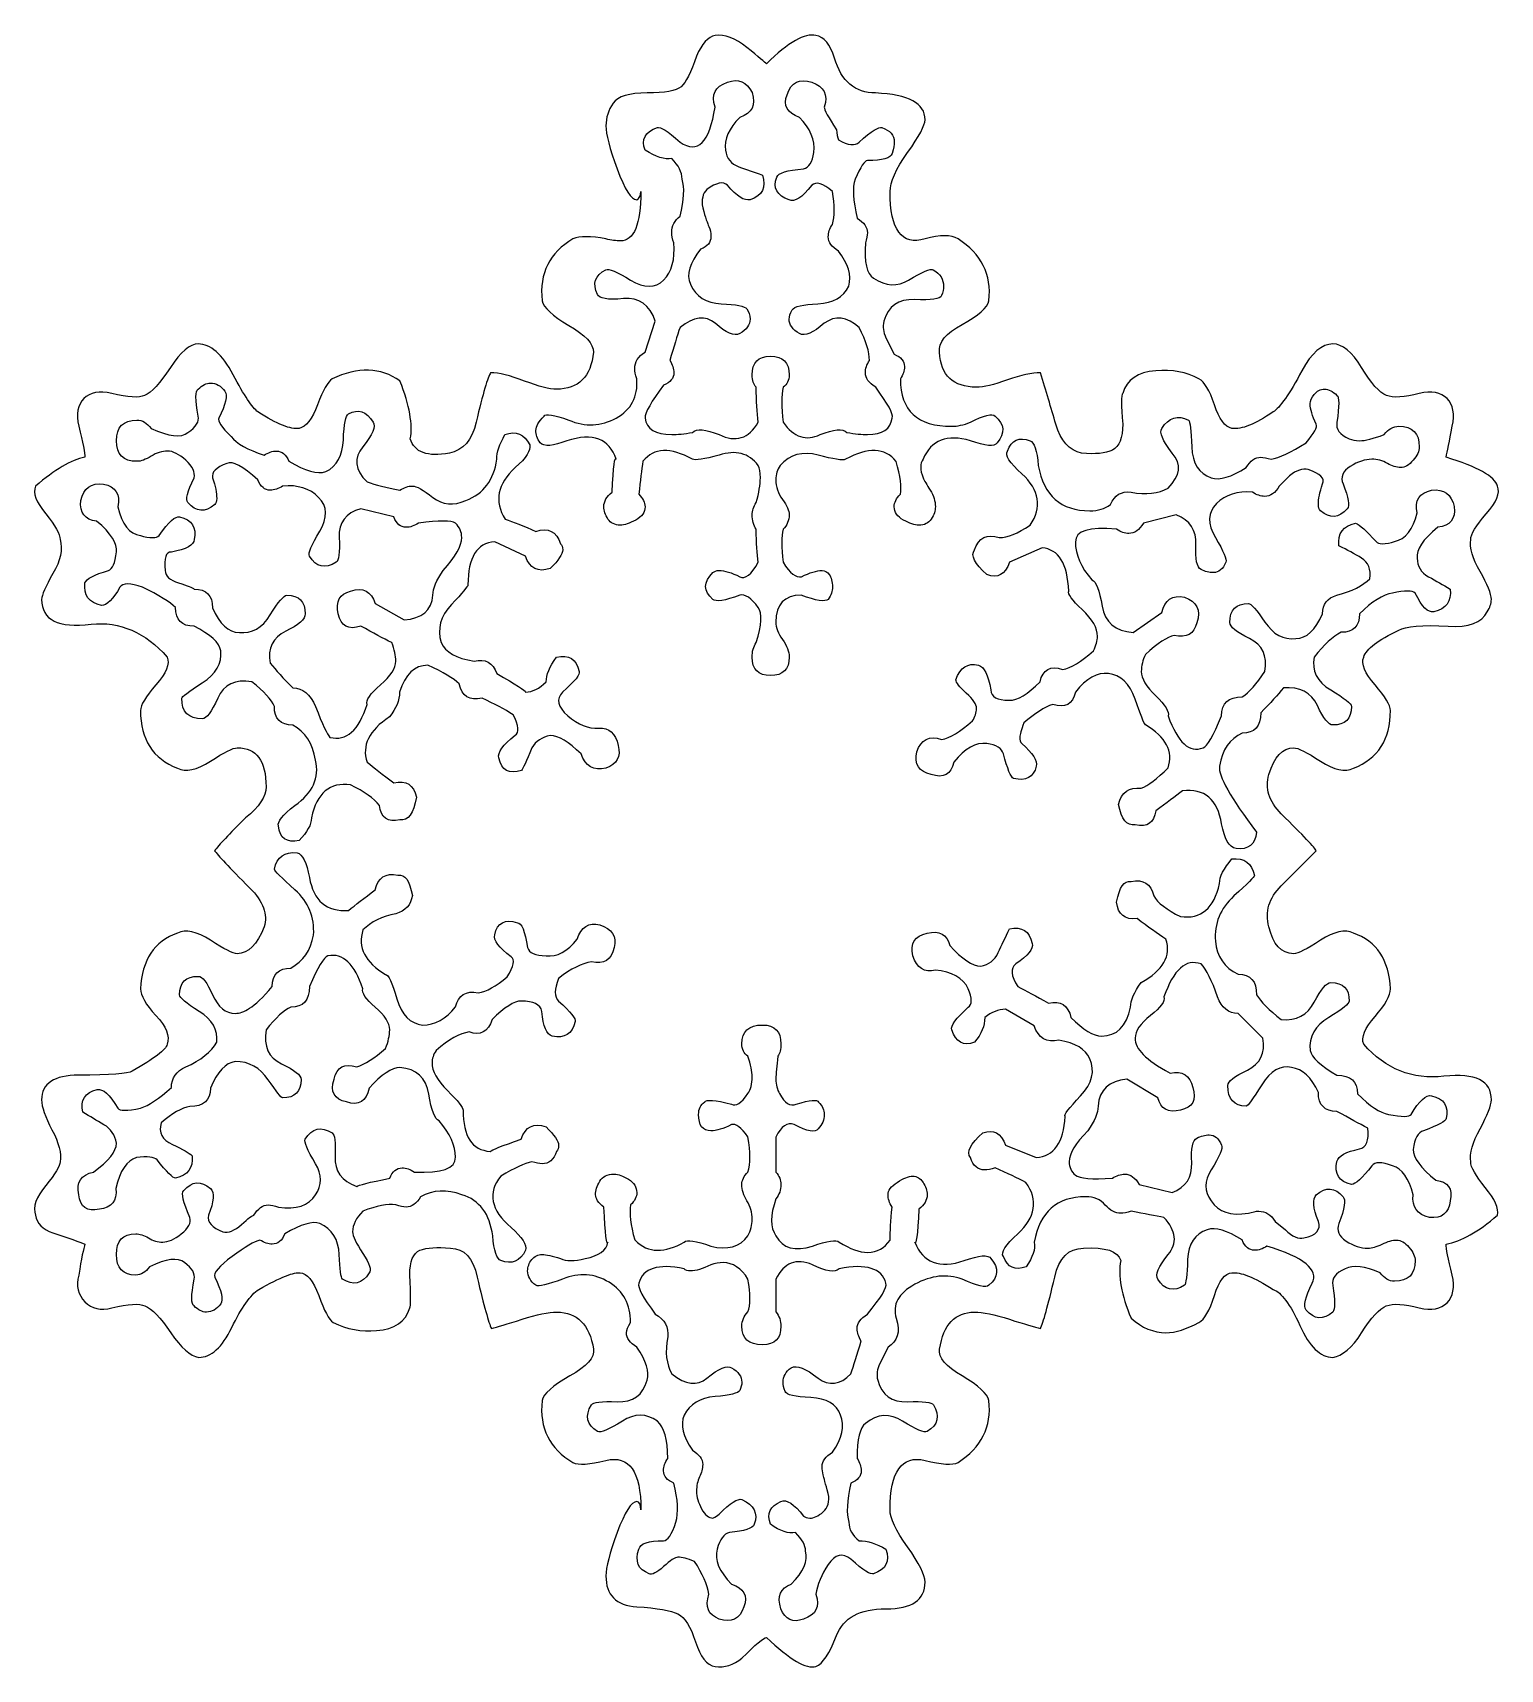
# Model space of a CAD drawing. Header units: centimetres. Extents: x -9.6 to 9.6, y -10.7 to 10.7.
import ezdxf

# ---------------------------------------------------------------- set-up
doc = ezdxf.new("R2010")
doc.units = ezdxf.units.CM
doc.header["$MEASUREMENT"] = 0
doc.layers.add('Camada 1', color=7, linetype='Continuous')

msp = doc.modelspace()

# ---------------------------------------------------------------- linework, layer by layer
at = {"layer": 'Camada 1'}
for points, knots in [([(2.74772, 6.06429), (2.83702, 6.06429), (2.9718, 6.09572), (3.15121, 6.15856), (3.15121, 6.15856), (3.33062, 6.2214), (3.4745, 6.25283), (3.5824, 6.25283), (3.5824, 6.25283), (3.65434, 6.01926), (3.72173, 5.79476), (3.78457, 5.57939), (3.78457, 5.57939), (3.84741, 5.3636), (3.95943, 5.23792), (4.12109, 5.20236), (4.12109, 5.20236), (4.3005, 5.18416), (4.43528, 5.19781), (4.525, 5.24287), (4.525, 5.24287), (4.61472, 5.28753), (4.65978, 5.39998), (4.65978, 5.57939), (4.65978, 5.57939), (4.63827, 5.83074), (4.63827, 5.9651), (4.65978, 5.9833), (4.65978, 5.9833), (4.71352, 6.16271), (4.85697, 6.26154), (5.09055, 6.27971), (5.09055, 6.27971), (5.30595, 6.29749), (5.49446, 6.26151), (5.65652, 6.17181), (5.65652, 6.17181), (5.72804, 6.13585), (5.79543, 6.0238), (5.85826, 5.83529), (5.85826, 5.83529), (5.92109, 5.64678), (5.99717, 5.54343), (6.08728, 5.52565), (6.08728, 5.52565), (6.21296, 5.50745), (6.39237, 5.57939), (6.62595, 5.74105), (6.62595, 5.74105), (6.71567, 5.79479), (6.84135, 5.97462), (7.00298, 6.27972), (7.00298, 6.27972), (7.12866, 6.5129), (7.26301, 6.62987), (7.40689, 6.62987), (7.40689, 6.62987), (7.53257, 6.62987), (7.65824, 6.52652), (7.78392, 6.3198), (7.78392, 6.3198), (7.9096, 6.11308), (8.0171, 5.99195), (8.10721, 5.95642), (8.10721, 5.95642), (8.19693, 5.92046), (8.34078, 5.92954), (8.5384, 5.9833), (8.5384, 5.9833), (8.69964, 6.01926), (8.82076, 5.99695), (8.90178, 5.91591), (8.90178, 5.91591), (8.9824, 5.83487), (9.00473, 5.71374), (8.96917, 5.55253), (8.96917, 5.55253), (8.93321, 5.35491), (8.90633, 5.22013), (8.88855, 5.14822), (8.88855, 5.14822), (9.30114, 5.02254), (9.52561, 4.89687), (9.5616, 4.77119), (9.5616, 4.77119), (9.59756, 4.68147), (9.54837, 4.56034), (9.41359, 4.40781), (9.41359, 4.40781), (9.27881, 4.25485), (9.21142, 4.1428), (9.21142, 4.07089), (9.21142, 4.07089), (9.19322, 3.96339), (9.23375, 3.82409), (9.33255, 3.65375), (9.33255, 3.65375), (9.43135, 3.48301), (9.48095, 3.36189), (9.48095, 3.28995), (9.48095, 3.28995), (9.48095, 3.23621), (9.46275, 3.18205), (9.42721, 3.12832), (9.42721, 3.12832), (9.35527, 2.98444), (9.18453, 2.9216), (8.9154, 2.9398), (8.9154, 2.9398), (8.57393, 2.95758), (8.35853, 2.9398), (8.26881, 2.88606), (8.26881, 2.88606), (7.99925, 2.76038), (7.84672, 2.64338), (7.81116, 2.53591), (7.81116, 2.53591), (7.77478, 2.44579), (7.82439, 2.32467), (7.95917, 2.17211), (7.95917, 2.17211), (8.09395, 2.01955), (8.16134, 1.90753), (8.16134, 1.83559), (8.16134, 1.83559), (8.16134, 1.45856), (7.99971, 1.2072), (7.67641, 1.08153), (7.67641, 1.08153), (7.56851, 1.02779), (7.42463, 1.0588), (7.24522, 1.17495), (7.24522, 1.17495), (7.06581, 1.2911), (6.9492, 1.34942), (6.89547, 1.34942), (6.89547, 1.34942), (6.75159, 1.34942), (6.64412, 1.23284), (6.57218, 0.99967), (6.57218, 0.99967), (6.51802, 0.81983), (6.57176, 0.6491), (6.73381, 0.48786), (6.73381, 0.48786), (7.02072, 0.20097), (7.17326, 0.03931), (7.19146, 0.00378), (7.19146, 0.00378), (7.19146, 0.00378), (6.73381, -0.45387), (6.73381, -0.45387), (6.73381, -0.45387), (6.57175, -0.6155), (6.51802, -0.79494), (6.57218, -0.99254), (6.57218, -0.99254), (6.62592, -1.22572), (6.73342, -1.34229), (6.89547, -1.34229), (6.89547, -1.34229), (6.94921, -1.34229), (7.06581, -1.284), (7.24522, -1.16743), (7.24522, -1.16743), (7.42463, -1.05086), (7.56851, -1.01942), (7.67641, -1.07316), (7.67641, -1.07316), (7.9815, -1.18106), (8.14316, -1.42331), (8.16134, -1.80034), (8.16134, -1.80034), (8.16134, -1.89046), (8.09395, -2.01158), (7.95917, -2.16414), (7.95917, -2.16414), (7.82439, -2.3167), (7.77478, -2.43783), (7.81116, -2.52752), (7.81116, -2.52752), (8.09807, -2.85081), (8.44822, -2.99012), (8.86124, -2.94506), (8.86124, -2.94506), (9.27423, -2.9004), (9.48095, -3.00335), (9.48095, -3.2547), (9.48095, -3.2547), (9.48095, -3.32664), (9.43134, -3.45271), (9.33255, -3.63215), (9.33255, -3.63215), (9.23376, -3.81159), (9.19322, -3.95502), (9.21142, -4.06252), (9.21142, -4.06252), (9.21142, -4.13446), (9.27426, -4.24691), (9.39994, -4.39944), (9.39994, -4.39944), (9.52562, -4.5524), (9.57978, -4.67352), (9.56157, -4.76282), (9.56157, -4.76282), (9.31022, -4.97861), (9.08574, -5.10429), (8.88852, -5.13985), (8.88852, -5.13985), (8.88852, -5.19401), (8.9154, -5.32879), (8.96914, -5.54416), (8.96914, -5.54416), (9.0047, -5.70579), (8.98237, -5.82695), (8.90175, -5.90754), (8.90175, -5.90754), (8.82071, -5.98858), (8.69958, -6.01089), (8.53837, -5.97493), (8.53837, -5.97493), (8.34075, -5.92119), (8.1969, -5.91209), (8.10718, -5.94765), (8.10718, -5.94765), (8.01746, -5.98361), (7.90956, -6.10021), (7.78389, -6.2978), (7.78389, -6.2978), (7.65822, -6.49539), (7.53254, -6.60331), (7.40686, -6.62109), (7.40686, -6.62109), (7.24523, -6.62109), (7.10177, -6.48218), (6.97609, -6.20355), (6.97609, -6.20355), (6.85041, -5.92531), (6.73341, -5.76823), (6.62594, -5.73225), (6.62594, -5.73225), (6.37459, -5.57101), (6.19475, -5.49907), (6.08727, -5.51685), (6.08727, -5.51685), (5.99715, -5.51685), (5.92109, -5.61565), (5.85825, -5.81326), (5.85825, -5.81326), (5.79541, -6.01087), (5.72802, -6.12745), (5.65651, -6.16301), (5.65651, -6.16301), (5.49445, -6.25313), (5.351, -6.29779), (5.22532, -6.29779), (5.22532, -6.29779), (5.06369, -6.29779), (4.91113, -6.23495), (4.76767, -6.10927), (4.76767, -6.10927), (4.64199, -5.80418), (4.59693, -5.55282), (4.63289, -5.35521), (4.63289, -5.35521), (4.59693, -5.22953), (4.43527, -5.1758), (4.14796, -5.19358), (4.14796, -5.19358), (3.95034, -5.19358), (3.82467, -5.31926), (3.77093, -5.57061), (3.77093, -5.57061), (3.68121, -5.94764), (3.61837, -6.17211), (3.58241, -6.24405), (3.58241, -6.24405), (3.51047, -6.22627), (3.37611, -6.18576), (3.1785, -6.12292), (3.1785, -6.12292), (2.98089, -6.06008), (2.82835, -6.02865), (2.72085, -6.02865), (2.72085, -6.02865), (2.46907, -6.02865), (2.31654, -6.19028), (2.26278, -6.51358), (2.26278, -6.51358), (2.24458, -6.62148), (2.3434, -6.73805), (2.55919, -6.86373), (2.55919, -6.86373), (2.77459, -6.98941), (2.89116, -7.0973), (2.90934, -7.1866), (2.90934, -7.1866), (2.9449, -7.52807), (2.81054, -7.79721), (2.50543, -7.99482), (2.50543, -7.99482), (2.43349, -8.03078), (2.28964, -8.0217), (2.07424, -7.96794), (2.07424, -7.96794), (1.76873, -7.896), (1.61617, -8.11182), (1.61617, -8.61453), (1.61617, -8.61453), (1.61617, -8.72243), (1.69224, -8.88409), (1.84519, -9.09988), (1.84519, -9.09988), (1.99775, -9.31567), (2.07421, -9.46823), (2.07421, -9.55795), (2.07421, -9.55795), (2.07421, -9.79152), (1.90347, -9.9081), (1.5624, -9.9081), (1.5624, -9.9081), (1.22093, -9.9081), (1.00553, -10.0251), (0.91581, -10.25867), (0.91581, -10.25867), (0.82609, -10.49224), (0.7364, -10.62702), (0.64668, -10.66258), (0.64668, -10.66258), (0.521, -10.69854), (0.30561, -10.57246), (0.00051, -10.28388), (0.00051, -10.28388), (-0.03587, -10.28388), (-0.14337, -10.374), (-0.32278, -10.55426), (-0.32278, -10.55426), (-0.43068, -10.64438), (-0.54725, -10.68076), (-0.67293, -10.66258), (-0.67293, -10.66258), (-0.78083, -10.6448), (-0.866, -10.5369), (-0.92884, -10.33929), (-0.92884, -10.33929), (-0.99168, -10.14168), (-1.06817, -10.02055), (-1.15786, -9.97549), (-1.15786, -9.97549), (-1.24798, -9.93083), (-1.42742, -9.89942), (-1.69653, -9.88122), (-1.69653, -9.88122), (-1.96609, -9.86302), (-2.10044, -9.72826), (-2.10044, -9.47691), (-2.10044, -9.47691), (-2.10044, -9.36941), (-2.05125, -9.1805), (-1.95243, -8.91094), (-1.95243, -8.91094), (-1.85403, -8.64138), (-1.76847, -8.50663), (-1.69652, -8.50663), (-1.69652, -8.50663), (-1.66096, -8.50663), (-1.64278, -8.54259), (-1.64278, -8.61413), (-1.64278, -8.61413), (-1.64278, -8.11142), (-1.79534, -7.89602), (-2.10043, -7.96796), (-2.10043, -7.96796), (-2.31622, -8.0217), (-2.45968, -8.0308), (-2.53162, -7.99484), (-2.53162, -7.99484), (-2.83671, -7.81543), (-2.97149, -7.54587), (-2.93553, -7.18662), (-2.93553, -7.18662), (-2.91775, -7.09732), (-2.79662, -6.98943), (-2.57215, -6.86375), (-2.57215, -6.86375), (-2.34768, -6.73807), (-2.2443, -6.6215), (-2.26208, -6.5136), (-2.26208, -6.5136), (-2.31582, -6.19031), (-2.47581, -6.02867), (-2.74288, -6.02867), (-2.74288, -6.02867), (-2.84996, -6.02867), (-3.00127, -6.0601), (-3.19722, -6.12294), (-3.19722, -6.12294), (-3.39317, -6.18578), (-3.52671, -6.22629), (-3.59783, -6.24407), (-3.59783, -6.24407), (-3.63339, -6.17213), (-3.69581, -5.94766), (-3.78471, -5.57063), (-3.78471, -5.57063), (-3.83845, -5.31928), (-3.9542, -5.1936), (-4.13198, -5.1936), (-4.13198, -5.1936), (-4.31015, -5.17582), (-4.44369, -5.18492), (-4.53259, -5.22048), (-4.53259, -5.22048), (-4.62189, -5.25644), (-4.66613, -5.36436), (-4.66613, -5.54377), (-4.66613, -5.54377), (-4.65208, -5.81333), (-4.65208, -5.95676), (-4.66613, -5.97454), (-4.66613, -5.97454), (-4.72029, -6.15438), (-4.86457, -6.25317), (-5.09896, -6.27095), (-5.09896, -6.27095), (-5.2974, -6.28915), (-5.48716, -6.25317), (-5.66739, -6.16305), (-5.66739, -6.16305), (-5.72155, -6.12749), (-5.78481, -6.01091), (-5.85673, -5.8133), (-5.85673, -5.8133), (-5.92907, -5.61568), (-6.01011, -5.51689), (-6.10023, -5.51689), (-6.10023, -5.51689), (-6.17257, -5.49911), (-6.35283, -5.57105), (-6.64138, -5.73229), (-6.64138, -5.73229), (-6.7497, -5.80423), (-6.8671, -5.97042), (-6.9932, -6.23087), (-6.9932, -6.23087), (-7.1197, -6.49133), (-7.26397, -6.62113), (-7.42603, -6.62113), (-7.42603, -6.62113), (-7.53435, -6.60335), (-7.6563, -6.49545), (-7.7915, -6.29784), (-7.7915, -6.29784), (-7.9267, -6.10023), (-8.03955, -5.98365), (-8.12966, -5.94769), (-8.12966, -5.94769), (-8.2016, -5.91213), (-8.34588, -5.92123), (-8.56249, -5.97497), (-8.56249, -5.97497), (-8.70677, -6.01093), (-8.82419, -5.98407), (-8.91431, -5.89435), (-8.91431, -5.89435), (-9.00443, -5.80463), (-9.03173, -5.68805), (-8.99535, -5.5442), (-8.99535, -5.5442), (-8.95979, -5.3288), (-8.93293, -5.19405), (-8.91473, -5.13989), (-8.91473, -5.13989), (-9.05861, -5.08615), (-9.19752, -5.03694), (-9.33227, -4.99188), (-9.33227, -4.99188), (-9.46705, -4.94722), (-9.54312, -4.87075), (-9.5609, -4.76286), (-9.5609, -4.76286), (-9.59728, -4.65536), (-9.55222, -4.52516), (-9.42654, -4.3726), (-9.42654, -4.3726), (-9.30086, -4.22004), (-9.23802, -4.11669), (-9.23802, -4.06253), (-9.23802, -4.06253), (-9.21982, -3.95503), (-9.2558, -3.81612), (-9.34552, -3.64539), (-9.34552, -3.64539), (-9.43564, -3.47505), (-9.4803, -3.34485), (-9.4803, -3.25471), (-9.4803, -3.25471), (-9.4803, -3.03931), (-9.31867, -2.93142), (-8.99537, -2.93142), (-8.99537, -2.93142), (-8.58278, -2.93142), (-8.3492, -2.91364), (-8.29547, -2.87768), (-8.29547, -2.87768), (-8.00816, -2.71644), (-7.8556, -2.59944), (-7.8374, -2.52753), (-7.8374, -2.52753), (-7.80184, -2.42003), (-7.85105, -2.29435), (-7.9858, -2.1505), (-7.9858, -2.1505), (-8.12058, -2.00704), (-8.18754, -1.89047), (-8.18754, -1.80035), (-8.18754, -1.80035), (-8.16976, -1.42332), (-8.00813, -1.18107), (-7.70261, -1.07317), (-7.70261, -1.07317), (-7.59511, -1.01943), (-7.45126, -1.05084), (-7.27184, -1.16744), (-7.27184, -1.16744), (-7.09242, -1.28404), (-6.97543, -1.3423), (-6.92169, -1.3423), (-6.92169, -1.3423), (-6.77823, -1.3423), (-6.66166, -1.22572), (-6.57154, -0.99255), (-6.57154, -0.99255), (-6.5178, -0.83131), (-6.58064, -0.66058), (-6.76006, -0.48074), (-6.76006, -0.48074), (-7.02962, -0.21203), (-7.18215, -0.05037), (-7.21771, 0.00379), (-7.21771, 0.00379), (-7.16397, 0.07531), (-7.02962, 0.21876), (-6.8138, 0.43413), (-6.8138, 0.43413), (-6.63439, 0.57759), (-6.54467, 0.71237), (-6.54467, 0.83804), (-6.54467, 0.83804), (-6.54467, 1.17869), (-6.67035, 1.34943), (-6.9217, 1.34943), (-6.9217, 1.34943), (-6.97586, 1.34943), (-7.09244, 1.29114), (-7.27185, 1.17496), (-7.27185, 1.17496), (-7.45126, 1.05878), (-7.59514, 1.02777), (-7.70262, 1.08154), (-7.70262, 1.08154), (-8.02591, 1.20722), (-8.18755, 1.45857), (-8.18755, 1.8356), (-8.18755, 1.8356), (-8.18755, 1.90754), (-8.12058, 2.01956), (-7.98581, 2.17212), (-7.98581, 2.17212), (-7.85104, 2.32468), (-7.80185, 2.44581), (-7.83741, 2.53592), (-7.83741, 2.53592), (-8.12472, 2.85921), (-8.45669, 3.00267), (-8.83373, 2.96669), (-8.83373, 2.96669), (-9.26492, 2.91295), (-9.48032, 3.02043), (-9.48032, 3.28998), (-9.48032, 3.28998), (-9.48032, 3.34372), (-9.43113, 3.45616), (-9.33231, 3.6265), (-9.33231, 3.6265), (-9.23349, 3.79684), (-9.20208, 3.94524), (-9.23804, 4.07092), (-9.23804, 4.07092), (-9.23804, 4.14286), (-9.30088, 4.25488), (-9.42656, 4.40784), (-9.42656, 4.40784), (-9.55224, 4.5604), (-9.5973, 4.68153), (-9.56092, 4.77122), (-9.56092, 4.77122), (-9.30957, 4.98662), (-9.09417, 5.11229), (-8.91475, 5.14825), (-8.91475, 5.14825), (-8.91475, 5.20199), (-8.94163, 5.33677), (-8.99537, 5.55256), (-8.99537, 5.55256), (-9.03175, 5.7138), (-9.00942, 5.83492), (-8.9284, 5.91594), (-8.9284, 5.91594), (-8.84738, 5.99696), (-8.72623, 6.01929), (-8.5646, 5.98333), (-8.5646, 5.98333), (-8.3492, 5.92959), (-8.20535, 5.92049), (-8.13341, 5.95645), (-8.13341, 5.95645), (-8.04411, 5.99201), (-7.93167, 6.11314), (-7.79689, 6.31983), (-7.79689, 6.31983), (-7.66211, 6.52652), (-7.54098, 6.6299), (-7.43309, 6.6299), (-7.43309, 6.6299), (-7.27185, 6.6299), (-7.11932, 6.49512), (-6.97544, 6.22599), (-6.97544, 6.22599), (-6.83198, 5.95643), (-6.72409, 5.7948), (-6.65215, 5.74106), (-6.65215, 5.74106), (-6.4008, 5.57943), (-6.22138, 5.50749), (-6.11348, 5.52566), (-6.11348, 5.52566), (-6.02376, 5.54344), (-5.94314, 5.64679), (-5.87123, 5.8353), (-5.87123, 5.8353), (-5.79932, 6.02381), (-5.73645, 6.13626), (-5.68271, 6.17222), (-5.68271, 6.17222), (-5.34164, 6.33346), (-5.04522, 6.32478), (-4.79387, 6.14534), (-4.79387, 6.14534), (-4.66819, 5.82205), (-4.62353, 5.57029), (-4.65909, 5.39085), (-4.65909, 5.39085), (-4.60535, 5.21144), (-4.43501, 5.1486), (-4.14728, 5.20233), (-4.14728, 5.20233), (-3.96787, 5.23789), (-3.85126, 5.37267), (-3.79713, 5.60624), (-3.79713, 5.60624), (-3.70783, 5.98327), (-3.64499, 6.19907), (-3.60861, 6.25283), (-3.60861, 6.25283), (-3.50111, 6.25283), (-3.35313, 6.21687), (-3.16461, 6.14493), (-3.16461, 6.14493), (-2.97609, 6.07299), (-2.83676, 6.03743), (-2.74707, 6.03743), (-2.74707, 6.03743), (-2.45976, 6.03743), (-2.2981, 6.19906), (-2.26214, 6.52236), (-2.26214, 6.52236), (-2.26214, 6.62986), (-2.37004, 6.74683), (-2.58543, 6.87251), (-2.58543, 6.87251), (-2.80122, 6.99819), (-2.91783, 7.10569), (-2.93558, 7.19538), (-2.93558, 7.19538), (-2.97154, 7.55423), (-2.83678, 7.82377), (-2.53167, 8.0036), (-2.53167, 8.0036), (-2.44195, 8.03916), (-2.2981, 8.03916), (-2.10048, 8.0036), (-2.10048, 8.0036), (-2.02896, 7.9854), (-1.96612, 7.97672), (-1.91196, 7.97672), (-1.91196, 7.97672), (-1.73255, 7.97672), (-1.64283, 8.19212), (-1.64283, 8.62289), (-1.64283, 8.62289), (-1.64283, 8.56873), (-1.66103, 8.53277), (-1.69657, 8.51499), (-1.69657, 8.51499), (-1.76851, 8.51499), (-1.85408, 8.64895), (-1.95248, 8.91766), (-1.95248, 8.91766), (-2.05128, 9.18597), (-2.10049, 9.37407), (-2.10049, 9.48157), (-2.10049, 9.48157), (-2.10049, 9.58865), (-2.06906, 9.68705), (-2.00622, 9.77674), (-2.00622, 9.77674), (-1.94338, 9.86604), (-1.79537, 9.9111), (-1.5618, 9.9111), (-1.5618, 9.9111), (-1.32862, 9.9111), (-1.18022, 9.93756), (-1.11738, 9.9913), (-1.11738, 9.9913), (-1.05454, 10.04504), (-0.98715, 10.17939), (-0.91521, 10.39437), (-0.91521, 10.39437), (-0.84369, 10.55518), (-0.76307, 10.64448), (-0.67296, 10.66268), (-0.67296, 10.66268), (-0.54728, 10.68088), (-0.40838, 10.62794), (-0.25582, 10.50435), (-0.25582, 10.50435), (-0.10326, 10.38076), (-0.01769, 10.31004), (0.00051, 10.29268), (0.00051, 10.29268), (0.28752, 10.57544), (0.50289, 10.69863), (0.64677, 10.66267), (0.64677, 10.66267), (0.75427, 10.64447), (0.83529, 10.54609), (0.88902, 10.36708), (0.88902, 10.36708), (0.97874, 10.06281), (1.15815, 9.91067), (1.42769, 9.91067), (1.42769, 9.91067), (1.85846, 9.89247), (2.07428, 9.77631), (2.07428, 9.56134), (2.07428, 9.56134), (2.07428, 9.4894), (1.99779, 9.34637), (1.84526, 9.13139), (1.84526, 9.13139), (1.6923, 8.91642), (1.61624, 8.7465), (1.61624, 8.62125), (1.61624, 8.62125), (1.61624, 8.11936), (1.7688, 7.91349), (2.07431, 8.00361), (2.07431, 8.00361), (2.27193, 8.05735), (2.41538, 8.05735), (2.5055, 8.00361), (2.5055, 8.00361), (2.81059, 7.80599), (2.94495, 7.53646), (2.90941, 7.19539), (2.90941, 7.19539), (2.89121, 7.10567), (2.77463, 7.00232), (2.55926, 6.88575), (2.55926, 6.88575), (2.34347, 6.76917), (2.24464, 6.64805), (2.26285, 6.52237), (2.26285, 6.52237), (2.28058, 6.21682), (2.44221, 6.06429), (2.74772, 6.06429)], [0, 0, 0, 0, 0.00505051, 0.00505051, 0.00505051, 0.00505051, 0.01010101, 0.01010101, 0.01010101, 0.01010101, 0.01515152, 0.01515152, 0.01515152, 0.01515152, 0.02020202, 0.02020202, 0.02020202, 0.02020202, 0.02525253, 0.02525253, 0.02525253, 0.02525253, 0.03030303, 0.03030303, 0.03030303, 0.03030303, 0.03535354, 0.03535354, 0.03535354, 0.03535354, 0.04040404, 0.04040404, 0.04040404, 0.04040404, 0.04545455, 0.04545455, 0.04545455, 0.04545455, 0.05050505, 0.05050505, 0.05050505, 0.05050505, 0.05555556, 0.05555556, 0.05555556, 0.05555556, 0.06060606, 0.06060606, 0.06060606, 0.06060606, 0.06565657, 0.06565657, 0.06565657, 0.06565657, 0.07070707, 0.07070707, 0.07070707, 0.07070707, 0.07575758, 0.07575758, 0.07575758, 0.07575758, 0.08080808, 0.08080808, 0.08080808, 0.08080808, 0.08585859, 0.08585859, 0.08585859, 0.08585859, 0.09090909, 0.09090909, 0.09090909, 0.09090909, 0.0959596, 0.0959596, 0.0959596, 0.0959596, 0.1010101, 0.1010101, 0.1010101, 0.1010101, 0.10606061, 0.10606061, 0.10606061, 0.10606061, 0.11111111, 0.11111111, 0.11111111, 0.11111111, 0.11616162, 0.11616162, 0.11616162, 0.11616162, 0.12121212, 0.12121212, 0.12121212, 0.12121212, 0.12626263, 0.12626263, 0.12626263, 0.12626263, 0.13131313, 0.13131313, 0.13131313, 0.13131313, 0.13636364, 0.13636364, 0.13636364, 0.13636364, 0.14141414, 0.14141414, 0.14141414, 0.14141414, 0.14646465, 0.14646465, 0.14646465, 0.14646465, 0.15151515, 0.15151515, 0.15151515, 0.15151515, 0.15656566, 0.15656566, 0.15656566, 0.15656566, 0.16161616, 0.16161616, 0.16161616, 0.16161616, 0.16666667, 0.16666667, 0.16666667, 0.16666667, 0.17171717, 0.17171717, 0.17171717, 0.17171717, 0.17676768, 0.17676768, 0.17676768, 0.17676768, 0.18181818, 0.18181818, 0.18181818, 0.18181818, 0.18686869, 0.18686869, 0.18686869, 0.18686869, 0.19191919, 0.19191919, 0.19191919, 0.19191919, 0.1969697, 0.1969697, 0.1969697, 0.1969697, 0.2020202, 0.2020202, 0.2020202, 0.2020202, 0.20707071, 0.20707071, 0.20707071, 0.20707071, 0.21212121, 0.21212121, 0.21212121, 0.21212121, 0.21717172, 0.21717172, 0.21717172, 0.21717172, 0.22222222, 0.22222222, 0.22222222, 0.22222222, 0.22727273, 0.22727273, 0.22727273, 0.22727273, 0.23232323, 0.23232323, 0.23232323, 0.23232323, 0.23737374, 0.23737374, 0.23737374, 0.23737374, 0.24242424, 0.24242424, 0.24242424, 0.24242424, 0.24747475, 0.24747475, 0.24747475, 0.24747475, 0.25252525, 0.25252525, 0.25252525, 0.25252525, 0.25757576, 0.25757576, 0.25757576, 0.25757576, 0.26262626, 0.26262626, 0.26262626, 0.26262626, 0.26767677, 0.26767677, 0.26767677, 0.26767677, 0.27272727, 0.27272727, 0.27272727, 0.27272727, 0.27777778, 0.27777778, 0.27777778, 0.27777778, 0.28282828, 0.28282828, 0.28282828, 0.28282828, 0.28787879, 0.28787879, 0.28787879, 0.28787879, 0.29292929, 0.29292929, 0.29292929, 0.29292929, 0.2979798, 0.2979798, 0.2979798, 0.2979798, 0.3030303, 0.3030303, 0.3030303, 0.3030303, 0.30808081, 0.30808081, 0.30808081, 0.30808081, 0.31313131, 0.31313131, 0.31313131, 0.31313131, 0.31818182, 0.31818182, 0.31818182, 0.31818182, 0.32323232, 0.32323232, 0.32323232, 0.32323232, 0.32828283, 0.32828283, 0.32828283, 0.32828283, 0.33333333, 0.33333333, 0.33333333, 0.33333333, 0.33838384, 0.33838384, 0.33838384, 0.33838384, 0.34343434, 0.34343434, 0.34343434, 0.34343434, 0.34848485, 0.34848485, 0.34848485, 0.34848485, 0.35353535, 0.35353535, 0.35353535, 0.35353535, 0.35858586, 0.35858586, 0.35858586, 0.35858586, 0.36363636, 0.36363636, 0.36363636, 0.36363636, 0.36868687, 0.36868687, 0.36868687, 0.36868687, 0.37373737, 0.37373737, 0.37373737, 0.37373737, 0.37878788, 0.37878788, 0.37878788, 0.37878788, 0.38383838, 0.38383838, 0.38383838, 0.38383838, 0.38888889, 0.38888889, 0.38888889, 0.38888889, 0.39393939, 0.39393939, 0.39393939, 0.39393939, 0.3989899, 0.3989899, 0.3989899, 0.3989899, 0.4040404, 0.4040404, 0.4040404, 0.4040404, 0.40909091, 0.40909091, 0.40909091, 0.40909091, 0.41414141, 0.41414141, 0.41414141, 0.41414141, 0.41919192, 0.41919192, 0.41919192, 0.41919192, 0.42424242, 0.42424242, 0.42424242, 0.42424242, 0.42929293, 0.42929293, 0.42929293, 0.42929293, 0.43434343, 0.43434343, 0.43434343, 0.43434343, 0.43939394, 0.43939394, 0.43939394, 0.43939394, 0.44444444, 0.44444444, 0.44444444, 0.44444444, 0.44949495, 0.44949495, 0.44949495, 0.44949495, 0.45454545, 0.45454545, 0.45454545, 0.45454545, 0.45959596, 0.45959596, 0.45959596, 0.45959596, 0.46464646, 0.46464646, 0.46464646, 0.46464646, 0.46969697, 0.46969697, 0.46969697, 0.46969697, 0.47474747, 0.47474747, 0.47474747, 0.47474747, 0.47979798, 0.47979798, 0.47979798, 0.47979798, 0.48484848, 0.48484848, 0.48484848, 0.48484848, 0.48989899, 0.48989899, 0.48989899, 0.48989899, 0.49494949, 0.49494949, 0.49494949, 0.49494949, 0.5, 0.5, 0.5, 0.5, 0.50505051, 0.50505051, 0.50505051, 0.50505051, 0.51010101, 0.51010101, 0.51010101, 0.51010101, 0.51515152, 0.51515152, 0.51515152, 0.51515152, 0.52020202, 0.52020202, 0.52020202, 0.52020202, 0.52525253, 0.52525253, 0.52525253, 0.52525253, 0.53030303, 0.53030303, 0.53030303, 0.53030303, 0.53535354, 0.53535354, 0.53535354, 0.53535354, 0.54040404, 0.54040404, 0.54040404, 0.54040404, 0.54545455, 0.54545455, 0.54545455, 0.54545455, 0.55050505, 0.55050505, 0.55050505, 0.55050505, 0.55555556, 0.55555556, 0.55555556, 0.55555556, 0.56060606, 0.56060606, 0.56060606, 0.56060606, 0.56565657, 0.56565657, 0.56565657, 0.56565657, 0.57070707, 0.57070707, 0.57070707, 0.57070707, 0.57575758, 0.57575758, 0.57575758, 0.57575758, 0.58080808, 0.58080808, 0.58080808, 0.58080808, 0.58585859, 0.58585859, 0.58585859, 0.58585859, 0.59090909, 0.59090909, 0.59090909, 0.59090909, 0.5959596, 0.5959596, 0.5959596, 0.5959596, 0.6010101, 0.6010101, 0.6010101, 0.6010101, 0.60606061, 0.60606061, 0.60606061, 0.60606061, 0.61111111, 0.61111111, 0.61111111, 0.61111111, 0.61616162, 0.61616162, 0.61616162, 0.61616162, 0.62121212, 0.62121212, 0.62121212, 0.62121212, 0.62626263, 0.62626263, 0.62626263, 0.62626263, 0.63131313, 0.63131313, 0.63131313, 0.63131313, 0.63636364, 0.63636364, 0.63636364, 0.63636364, 0.64141414, 0.64141414, 0.64141414, 0.64141414, 0.64646465, 0.64646465, 0.64646465, 0.64646465, 0.65151515, 0.65151515, 0.65151515, 0.65151515, 0.65656566, 0.65656566, 0.65656566, 0.65656566, 0.66161616, 0.66161616, 0.66161616, 0.66161616, 0.66666667, 0.66666667, 0.66666667, 0.66666667, 0.67171717, 0.67171717, 0.67171717, 0.67171717, 0.67676768, 0.67676768, 0.67676768, 0.67676768, 0.68181818, 0.68181818, 0.68181818, 0.68181818, 0.68686869, 0.68686869, 0.68686869, 0.68686869, 0.69191919, 0.69191919, 0.69191919, 0.69191919, 0.6969697, 0.6969697, 0.6969697, 0.6969697, 0.7020202, 0.7020202, 0.7020202, 0.7020202, 0.70707071, 0.70707071, 0.70707071, 0.70707071, 0.71212121, 0.71212121, 0.71212121, 0.71212121, 0.71717172, 0.71717172, 0.71717172, 0.71717172, 0.72222222, 0.72222222, 0.72222222, 0.72222222, 0.72727273, 0.72727273, 0.72727273, 0.72727273, 0.73232323, 0.73232323, 0.73232323, 0.73232323, 0.73737374, 0.73737374, 0.73737374, 0.73737374, 0.74242424, 0.74242424, 0.74242424, 0.74242424, 0.74747475, 0.74747475, 0.74747475, 0.74747475, 0.75252525, 0.75252525, 0.75252525, 0.75252525, 0.75757576, 0.75757576, 0.75757576, 0.75757576, 0.76262626, 0.76262626, 0.76262626, 0.76262626, 0.76767677, 0.76767677, 0.76767677, 0.76767677, 0.77272727, 0.77272727, 0.77272727, 0.77272727, 0.77777778, 0.77777778, 0.77777778, 0.77777778, 0.78282828, 0.78282828, 0.78282828, 0.78282828, 0.78787879, 0.78787879, 0.78787879, 0.78787879, 0.79292929, 0.79292929, 0.79292929, 0.79292929, 0.7979798, 0.7979798, 0.7979798, 0.7979798, 0.8030303, 0.8030303, 0.8030303, 0.8030303, 0.80808081, 0.80808081, 0.80808081, 0.80808081, 0.81313131, 0.81313131, 0.81313131, 0.81313131, 0.81818182, 0.81818182, 0.81818182, 0.81818182, 0.82323232, 0.82323232, 0.82323232, 0.82323232, 0.82828283, 0.82828283, 0.82828283, 0.82828283, 0.83333333, 0.83333333, 0.83333333, 0.83333333, 0.83838384, 0.83838384, 0.83838384, 0.83838384, 0.84343434, 0.84343434, 0.84343434, 0.84343434, 0.84848485, 0.84848485, 0.84848485, 0.84848485, 0.85353535, 0.85353535, 0.85353535, 0.85353535, 0.85858586, 0.85858586, 0.85858586, 0.85858586, 0.86363636, 0.86363636, 0.86363636, 0.86363636, 0.86868687, 0.86868687, 0.86868687, 0.86868687, 0.87373737, 0.87373737, 0.87373737, 0.87373737, 0.87878788, 0.87878788, 0.87878788, 0.87878788, 0.88383838, 0.88383838, 0.88383838, 0.88383838, 0.88888889, 0.88888889, 0.88888889, 0.88888889, 0.89393939, 0.89393939, 0.89393939, 0.89393939, 0.8989899, 0.8989899, 0.8989899, 0.8989899, 0.9040404, 0.9040404, 0.9040404, 0.9040404, 0.90909091, 0.90909091, 0.90909091, 0.90909091, 0.91414141, 0.91414141, 0.91414141, 0.91414141, 0.91919192, 0.91919192, 0.91919192, 0.91919192, 0.92424242, 0.92424242, 0.92424242, 0.92424242, 0.92929293, 0.92929293, 0.92929293, 0.92929293, 0.93434343, 0.93434343, 0.93434343, 0.93434343, 0.93939394, 0.93939394, 0.93939394, 0.93939394, 0.94444444, 0.94444444, 0.94444444, 0.94444444, 0.94949495, 0.94949495, 0.94949495, 0.94949495, 0.95454545, 0.95454545, 0.95454545, 0.95454545, 0.95959596, 0.95959596, 0.95959596, 0.95959596, 0.96464646, 0.96464646, 0.96464646, 0.96464646, 0.96969697, 0.96969697, 0.96969697, 0.96969697, 0.97474747, 0.97474747, 0.97474747, 0.97474747, 0.97979798, 0.97979798, 0.97979798, 0.97979798, 0.98484848, 0.98484848, 0.98484848, 0.98484848, 0.98989899, 0.98989899, 0.98989899, 0.98989899, 1, 1, 1, 1]), ([(-0.18833, 4.3945), (-0.18833, 4.32256), (-0.17055, 4.25972), (-0.13417, 4.20598), (-0.13417, 4.20598), (-0.13417, 4.02614), (-0.12549, 3.88229), (-0.10729, 3.77479), (-0.10729, 3.77479), (-0.19741, 3.61316), (-0.27803, 3.55032), (-0.34954, 3.58627), (-0.34954, 3.58627), (-0.45744, 3.64001), (-0.54716, 3.66731), (-0.6191, 3.66731), (-0.6191, 3.66731), (-0.65506, 3.66731), (-0.68194, 3.65821), (-0.69972, 3.64043), (-0.69972, 3.64043), (-0.82913, 3.51475), (-0.82913, 3.39775), (-0.69972, 3.29028), (-0.69972, 3.29028), (-0.66416, 3.2539), (-0.54716, 3.27208), (-0.34957, 3.34402), (-0.34957, 3.34402), (-0.27805, 3.3618), (-0.19743, 3.30806), (-0.10732, 3.18239), (-0.10732, 3.18239), (-0.05358, 3.11045), (-0.06266, 2.95749), (-0.1342, 2.72432), (-0.1342, 2.72432), (-0.17058, 2.67058), (-0.18836, 2.60774), (-0.18836, 2.5358), (-0.18836, 2.5358), (-0.18836, 2.37417), (-0.10774, 2.29355), (0.05432, 2.29355), (0.05432, 2.29355), (0.21556, 2.29355), (0.29657, 2.37417), (0.29657, 2.5358), (0.29657, 2.5358), (0.29657, 2.60774), (0.26762, 2.68381), (0.20976, 2.76482), (0.20976, 2.76482), (0.15187, 2.84544), (0.12295, 2.92193), (0.12295, 2.99384), (0.12295, 2.99384), (0.12295, 3.22702), (0.23251, 3.34399), (0.45162, 3.34399), (0.45162, 3.34399), (0.65212, 3.27205), (0.77079, 3.25387), (0.80756, 3.29025), (0.80756, 3.29025), (0.84394, 3.34399), (0.86214, 3.39775), (0.86214, 3.45188), (0.86214, 3.45188), (0.86214, 3.5234), (0.84849, 3.57713), (0.82163, 3.61312), (0.82163, 3.61312), (0.79477, 3.64911), (0.76334, 3.66728), (0.72736, 3.66728), (0.72736, 3.66728), (0.65542, 3.66728), (0.56573, 3.64), (0.45823, 3.58624), (0.45823, 3.58624), (0.38629, 3.56804), (0.30567, 3.6309), (0.21598, 3.77476), (0.21598, 3.77476), (0.19447, 3.97238), (0.19447, 4.11583), (0.21598, 4.20595), (0.21598, 4.20595), (0.26972, 4.25969), (0.2966, 4.32253), (0.2966, 4.39447), (0.2966, 4.39447), (0.2966, 4.44821), (0.26765, 4.5152), (0.20979, 4.59621), (0.20979, 4.59621), (0.1519, 4.67683), (0.12298, 4.762), (0.12298, 4.85212), (0.12298, 4.85212), (0.12298, 4.92406), (0.14118, 4.9869), (0.17796, 5.04064), (0.17796, 5.04064), (0.30694, 5.1841), (0.47231, 5.22916), (0.67487, 5.17542), (0.67487, 5.17542), (0.87704, 5.12168), (0.9965, 5.10348), (1.03372, 5.12168), (1.03372, 5.12168), (1.32807, 5.28292), (1.54884, 5.27424), (1.696, 5.0948), (1.696, 5.0948), (1.75058, 4.89718), (1.76876, 4.75333), (1.75098, 4.66361), (1.75098, 4.66361), (1.69724, 4.60987), (1.67036, 4.55571), (1.67036, 4.50198), (1.67036, 4.50198), (1.67036, 4.43004), (1.71047, 4.37175), (1.79149, 4.32712), (1.79149, 4.32712), (1.87211, 4.28206), (1.9395, 4.25973), (1.99366, 4.25973), (1.99366, 4.25973), (2.06518, 4.25973), (2.11891, 4.28661), (2.1549, 4.34035), (2.1549, 4.34035), (2.19089, 4.39409), (2.20906, 4.44825), (2.20906, 4.50198), (2.20906, 4.50198), (2.20906, 4.57392), (2.18633, 4.64544), (2.14167, 4.71738), (2.14167, 4.71738), (2.09661, 4.78932), (2.06518, 4.84306), (2.0474, 4.87901), (2.0474, 4.87901), (2.00771, 4.98651), (2.00771, 5.06753), (2.0474, 5.12169), (2.0474, 5.12169), (2.1549, 5.37304), (2.36159, 5.45366), (2.66668, 5.36394), (2.66668, 5.36394), (2.8643, 5.292), (2.98087, 5.2829), (3.01683, 5.33706), (3.01683, 5.33706), (3.12433, 5.46274), (3.11563, 5.57931), (2.98995, 5.68721), (2.98995, 5.68721), (2.95399, 5.72277), (2.84607, 5.69589), (2.66666, 5.60617), (2.66666, 5.60617), (2.57654, 5.57021), (2.49592, 5.55243), (2.42441, 5.55243), (2.42441, 5.55243), (1.97544, 5.55243), (1.75097, 5.75873), (1.75097, 6.17171), (1.75097, 6.17171), (1.78653, 6.22545), (1.80471, 6.27961), (1.80471, 6.33334), (1.80471, 6.33334), (1.80471, 6.40528), (1.75965, 6.45902), (1.67035, 6.49497), (1.67035, 6.49497), (1.67035, 6.49497), (1.56245, 6.71037), (1.56245, 6.71037), (1.56245, 6.71037), (1.52649, 6.78231), (1.51739, 6.85383), (1.53557, 6.92577), (1.53557, 6.92577), (1.58931, 7.12339), (1.72366, 7.21763), (1.93948, 7.20856), (1.93948, 7.20856), (2.15488, 7.19946), (2.27145, 7.21766), (2.28963, 7.26272), (2.28963, 7.26272), (2.30741, 7.30738), (2.31651, 7.34789), (2.31651, 7.38385), (2.31651, 7.38385), (2.31651, 7.47357), (2.27145, 7.54548), (2.18173, 7.59925), (2.18173, 7.59925), (2.14577, 7.61745), (2.03827, 7.57237), (1.85886, 7.46489), (1.85886, 7.46489), (1.71498, 7.37477), (1.56245, 7.38385), (1.40121, 7.49177), (1.40121, 7.49177), (1.31109, 7.54551), (1.27511, 7.69849), (1.29331, 7.94984), (1.29331, 7.94984), (1.31109, 8.00358), (1.32019, 8.04824), (1.32019, 8.0842), (1.32019, 8.0842), (1.32019, 8.15614), (1.27513, 8.21898), (1.18541, 8.27272), (1.18541, 8.27272), (1.13167, 8.5059), (1.12257, 8.67663), (1.15853, 8.78453), (1.15853, 8.78453), (1.23047, 8.94616), (1.28421, 9.02721), (1.32016, 9.02721), (1.32016, 9.02721), (1.51778, 9.02721), (1.62525, 9.05864), (1.64345, 9.12148), (1.64345, 9.12148), (1.66123, 9.18432), (1.67033, 9.2335), (1.67033, 9.26949), (1.67033, 9.26949), (1.67033, 9.35921), (1.61617, 9.42205), (1.5087, 9.45801), (1.5087, 9.45801), (1.47274, 9.47579), (1.37392, 9.41295), (1.21229, 9.26949), (1.21229, 9.26949), (1.15855, 9.21533), (1.06883, 9.22443), (0.94316, 9.29637), (0.94316, 9.29637), (0.92496, 9.33193), (0.91628, 9.37699), (0.91628, 9.43115), (0.91628, 9.43115), (0.80838, 9.59239), (0.75465, 9.69118), (0.75465, 9.72717), (0.75465, 9.72717), (0.80839, 9.8888), (0.75423, 9.99673), (0.59302, 10.05046), (0.59302, 10.05046), (0.43096, 10.1042), (0.32346, 10.05004), (0.26973, 9.88883), (0.26973, 9.88883), (0.21599, 9.74495), (0.26973, 9.64615), (0.43136, 9.59242), (0.43136, 9.59242), (0.57482, 9.44854), (0.63766, 9.29601), (0.61988, 9.13477), (0.61988, 9.13477), (0.60168, 9.00909), (0.55704, 8.93715), (0.4851, 8.91898), (0.4851, 8.91898), (0.26931, 8.90078), (0.1527, 8.86524), (0.13495, 8.81148), (0.13495, 8.81148), (0.08121, 8.6676), (0.13495, 8.5688), (0.29658, 8.51507), (0.29658, 8.51507), (0.3681, 8.47911), (0.46692, 8.54195), (0.59299, 8.70401), (0.59299, 8.70401), (0.64673, 8.75775), (0.73645, 8.73089), (0.86212, 8.62339), (0.86212, 8.62339), (0.89437, 8.44355), (0.89437, 8.2997), (0.86212, 8.1922), (0.86212, 8.1922), (0.82616, 8.13846), (0.80838, 8.0843), (0.80838, 8.03057), (0.80838, 8.03057), (0.80838, 7.95863), (0.85304, 7.89579), (0.94316, 7.84205), (0.94316, 7.84205), (1.06884, 7.68042), (1.1135, 7.52786), (1.07752, 7.3844), (1.07752, 7.3844), (1.00558, 7.24052), (0.8708, 7.16405), (0.67321, 7.15495), (0.67321, 7.15495), (0.47562, 7.14585), (0.36357, 7.11899), (0.33669, 7.07433), (0.33669, 7.07433), (0.30981, 7.02927), (0.29658, 6.98876), (0.29658, 6.9532), (0.29658, 6.9532), (0.29658, 6.88126), (0.34124, 6.81842), (0.43136, 6.76468), (0.43136, 6.76468), (0.50288, 6.72872), (0.61077, 6.77378), (0.75465, 6.89946), (0.75465, 6.89946), (0.89811, 7.00696), (1.05067, 6.98876), (1.2123, 6.84572), (1.2123, 6.84572), (1.30202, 6.66588), (1.34708, 6.52203), (1.34708, 6.41453), (1.34708, 6.41453), (1.31112, 6.36079), (1.29334, 6.30663), (1.29334, 6.2529), (1.29334, 6.2529), (1.29334, 6.18096), (1.338, 6.11812), (1.42812, 6.06438), (1.42812, 6.06438), (1.58936, 5.84898), (1.6613, 5.71423), (1.64352, 5.66047), (1.64352, 5.66047), (1.62532, 5.51659), (1.51784, 5.44507), (1.32023, 5.44507), (1.32023, 5.44507), (1.24829, 5.44507), (1.1586, 5.45375), (1.0511, 5.47195), (1.0511, 5.47195), (0.99694, 5.52569), (0.88036, 5.51661), (0.70095, 5.44507), (0.70095, 5.44507), (0.52111, 5.35495), (0.35948, 5.40911), (0.21602, 5.6067), (0.21602, 5.6067), (0.19451, 5.80389), (0.19451, 5.95645), (0.21602, 6.06435), (0.21602, 6.06435), (0.26976, 6.09991), (0.29664, 6.15407), (0.29664, 6.22598), (0.29664, 6.22598), (0.29664, 6.38722), (0.2156, 6.46823), (0.05439, 6.46823), (0.05439, 6.46823), (-0.10767, 6.46823), (-0.18829, 6.38719), (-0.18829, 6.22598), (-0.18829, 6.22598), (-0.18829, 6.15404), (-0.17051, 6.09988), (-0.13413, 6.06435), (-0.13413, 6.06435), (-0.13413, 5.88494), (-0.12545, 5.73238), (-0.10725, 5.6067), (-0.10725, 5.6067), (-0.23293, 5.39091), (-0.40366, 5.33714), (-0.61906, 5.44507), (-0.61906, 5.44507), (-0.79847, 5.51659), (-0.91547, 5.52569), (-0.96921, 5.47195), (-0.96921, 5.47195), (-1.07711, 5.45375), (-1.16683, 5.44507), (-1.23834, 5.44507), (-1.23834, 5.44507), (-1.45413, 5.44507), (-1.57074, 5.51659), (-1.58849, 5.66047), (-1.58849, 5.66047), (-1.58849, 5.73241), (-1.50787, 5.87587), (-1.34624, 6.09166), (-1.34624, 6.09166), (-1.25652, 6.12722), (-1.21146, 6.18096), (-1.21146, 6.2529), (-1.21146, 6.2529), (-1.21146, 6.30664), (-1.22966, 6.3608), (-1.2652, 6.41453), (-1.2652, 6.41453), (-1.21146, 6.59394), (-1.1668, 6.73782), (-1.13042, 6.84572), (-1.13042, 6.84572), (-0.95101, 6.98875), (-0.79845, 7.00696), (-0.67277, 6.89946), (-0.67277, 6.89946), (-0.52931, 6.77378), (-0.42184, 6.72872), (-0.3499, 6.76468), (-0.3499, 6.76468), (-0.26018, 6.81842), (-0.21512, 6.88126), (-0.21512, 6.9532), (-0.21512, 6.9532), (-0.21512, 7.00694), (-0.22877, 7.052), (-0.25563, 7.08798), (-0.25563, 7.08798), (-0.28251, 7.12354), (-0.39454, 7.14587), (-0.59215, 7.15495), (-0.59215, 7.15495), (-0.78976, 7.16403), (-0.92412, 7.24922), (-0.99606, 7.41128), (-0.99606, 7.41128), (-1.0498, 7.53696), (-1.00516, 7.68952), (-0.86128, 7.86893), (-0.86128, 7.86893), (-0.77198, 7.90489), (-0.72692, 7.95865), (-0.72692, 8.03056), (-0.72692, 8.03056), (-0.72692, 8.0843), (-0.73602, 8.12936), (-0.7538, 8.16534), (-0.7538, 8.16534), (-0.772, 8.2009), (-0.79886, 8.28192), (-0.83442, 8.40759), (-0.83442, 8.40759), (-0.85262, 8.51509), (-0.83442, 8.59611), (-0.78068, 8.65027), (-0.78068, 8.65027), (-0.655, 8.73957), (-0.56528, 8.75777), (-0.51112, 8.70401), (-0.51112, 8.70401), (-0.38544, 8.56013), (-0.28704, 8.49689), (-0.2151, 8.51507), (-0.2151, 8.51507), (-0.05347, 8.56881), (0.0003, 8.67631), (-0.05347, 8.83836), (-0.05347, 8.83836), (-0.16137, 8.87392), (-0.26471, 8.90988), (-0.36311, 8.94586), (-0.36311, 8.94586), (-0.46191, 8.98182), (-0.52022, 9.05376), (-0.53797, 9.16165), (-0.53797, 9.16165), (-0.55617, 9.30511), (-0.49331, 9.44856), (-0.34945, 9.59242), (-0.34945, 9.59242), (-0.18821, 9.64616), (-0.13448, 9.75405), (-0.18821, 9.91571), (-0.18821, 9.91571), (-0.26015, 10.05917), (-0.36805, 10.10423), (-0.5115, 10.05049), (-0.5115, 10.05049), (-0.67313, 9.99675), (-0.7269, 9.88886), (-0.67274, 9.7272), (-0.67274, 9.7272), (-0.74468, 9.26005), (-0.89764, 9.10749), (-1.13081, 9.26955), (-1.13081, 9.26955), (-1.29244, 9.41301), (-1.39127, 9.47585), (-1.42683, 9.45807), (-1.42683, 9.45807), (-1.58889, 9.40433), (-1.64262, 9.30551), (-1.58846, 9.16166), (-1.58846, 9.16166), (-1.445, 9.07194), (-1.32843, 9.03598), (-1.23871, 9.05416), (-1.23871, 9.05416), (-1.14899, 8.96404), (-1.10393, 8.87432), (-1.10393, 8.7846), (-1.10393, 8.7846), (-1.06797, 8.6767), (-1.07705, 8.51504), (-1.13081, 8.30007), (-1.13081, 8.30007), (-1.20275, 8.24591), (-1.23831, 8.17397), (-1.23831, 8.08428), (-1.23831, 8.08428), (-1.23831, 8.04832), (-1.22963, 8.00366), (-1.21143, 7.94992), (-1.21143, 7.94992), (-1.19365, 7.73413), (-1.23871, 7.57247), (-1.34621, 7.46499), (-1.34621, 7.46499), (-1.45411, 7.35709), (-1.59756, 7.35709), (-1.77698, 7.46499), (-1.77698, 7.46499), (-1.95682, 7.57249), (-2.06471, 7.61755), (-2.10027, 7.59935), (-2.10027, 7.59935), (-2.24415, 7.52741), (-2.28011, 7.41951), (-2.20817, 7.27606), (-2.20817, 7.27606), (-2.19039, 7.22232), (-2.07837, 7.20412), (-1.87165, 7.22232), (-1.87165, 7.22232), (-1.66535, 7.2401), (-1.52602, 7.14128), (-1.45411, 6.9263), (-1.45411, 6.9263), (-1.45411, 6.9263), (-1.58847, 6.52239), (-1.58847, 6.52239), (-1.58847, 6.52239), (-1.67859, 6.46823), (-1.72325, 6.39629), (-1.72325, 6.3066), (-1.72325, 6.3066), (-1.72325, 6.27064), (-1.71457, 6.22598), (-1.69637, 6.17224), (-1.69637, 6.17224), (-1.67859, 5.93867), (-1.76831, 5.76793), (-1.96593, 5.66043), (-1.96593, 5.66043), (-2.16355, 5.55253), (-2.36984, 5.54343), (-2.58521, 5.63355), (-2.58521, 5.63355), (-2.78283, 5.70507), (-2.8903, 5.72285), (-2.90808, 5.68729), (-2.90808, 5.68729), (-2.98002, 5.61535), (-3.01598, 5.55251), (-3.01598, 5.49877), (-3.01598, 5.49877), (-3.01598, 5.44461), (-2.9982, 5.39087), (-2.96224, 5.33714), (-2.96224, 5.33714), (-2.9085, 5.28298), (-2.7915, 5.29208), (-2.61209, 5.36402), (-2.61209, 5.36402), (-2.27102, 5.47152), (-2.05564, 5.3909), (-1.9655, 5.12177), (-1.9655, 5.12177), (-1.9837, 5.17551), (-2.00146, 5.03165), (-2.01924, 4.69058), (-2.01924, 4.69058), (-2.09118, 4.63684), (-2.12714, 4.574), (-2.12714, 4.50206), (-2.12714, 4.50206), (-2.12714, 4.44832), (-2.10936, 4.39416), (-2.0734, 4.34043), (-2.0734, 4.34043), (-2.03744, 4.2867), (-1.98368, 4.25981), (-1.91177, 4.25981), (-1.91177, 4.25981), (-1.85803, 4.25981), (-1.79064, 4.28214), (-1.7096, 4.3272), (-1.7096, 4.3272), (-1.62898, 4.37186), (-1.58847, 4.43015), (-1.58847, 4.50206), (-1.58847, 4.50206), (-1.58847, 4.5558), (-1.61575, 4.60996), (-1.66951, 4.66369), (-1.66951, 4.66369), (-1.65173, 4.8431), (-1.63395, 4.98698), (-1.61577, 5.09488), (-1.61577, 5.09488), (-1.47189, 5.27429), (-1.25652, 5.28297), (-0.96918, 5.12176), (-0.96918, 5.12176), (-0.93362, 5.10356), (-0.81662, 5.12176), (-0.61903, 5.1755), (-0.61903, 5.1755), (-0.40363, 5.24744), (-0.2329, 5.20238), (-0.10722, 5.04072), (-0.10722, 5.04072), (-0.08944, 5.00476), (-0.08034, 4.951), (-0.08034, 4.87909), (-0.08034, 4.87909), (-0.08034, 4.78937), (-0.09854, 4.68147), (-0.13408, 4.5558), (-0.13408, 4.5558), (-0.17055, 4.502), (-0.18833, 4.44827), (-0.18833, 4.3945)], [0, 0, 0, 0, 0.0060241, 0.0060241, 0.0060241, 0.0060241, 0.01204819, 0.01204819, 0.01204819, 0.01204819, 0.01807229, 0.01807229, 0.01807229, 0.01807229, 0.02409639, 0.02409639, 0.02409639, 0.02409639, 0.03012048, 0.03012048, 0.03012048, 0.03012048, 0.03614458, 0.03614458, 0.03614458, 0.03614458, 0.04216867, 0.04216867, 0.04216867, 0.04216867, 0.04819277, 0.04819277, 0.04819277, 0.04819277, 0.05421687, 0.05421687, 0.05421687, 0.05421687, 0.06024096, 0.06024096, 0.06024096, 0.06024096, 0.06626506, 0.06626506, 0.06626506, 0.06626506, 0.07228916, 0.07228916, 0.07228916, 0.07228916, 0.07831325, 0.07831325, 0.07831325, 0.07831325, 0.08433735, 0.08433735, 0.08433735, 0.08433735, 0.09036145, 0.09036145, 0.09036145, 0.09036145, 0.09638554, 0.09638554, 0.09638554, 0.09638554, 0.10240964, 0.10240964, 0.10240964, 0.10240964, 0.10843373, 0.10843373, 0.10843373, 0.10843373, 0.11445783, 0.11445783, 0.11445783, 0.11445783, 0.12048193, 0.12048193, 0.12048193, 0.12048193, 0.12650602, 0.12650602, 0.12650602, 0.12650602, 0.13253012, 0.13253012, 0.13253012, 0.13253012, 0.13855422, 0.13855422, 0.13855422, 0.13855422, 0.14457831, 0.14457831, 0.14457831, 0.14457831, 0.15060241, 0.15060241, 0.15060241, 0.15060241, 0.15662651, 0.15662651, 0.15662651, 0.15662651, 0.1626506, 0.1626506, 0.1626506, 0.1626506, 0.1686747, 0.1686747, 0.1686747, 0.1686747, 0.1746988, 0.1746988, 0.1746988, 0.1746988, 0.18072289, 0.18072289, 0.18072289, 0.18072289, 0.18674699, 0.18674699, 0.18674699, 0.18674699, 0.19277108, 0.19277108, 0.19277108, 0.19277108, 0.19879518, 0.19879518, 0.19879518, 0.19879518, 0.20481928, 0.20481928, 0.20481928, 0.20481928, 0.21084337, 0.21084337, 0.21084337, 0.21084337, 0.21686747, 0.21686747, 0.21686747, 0.21686747, 0.22289157, 0.22289157, 0.22289157, 0.22289157, 0.22891566, 0.22891566, 0.22891566, 0.22891566, 0.23493976, 0.23493976, 0.23493976, 0.23493976, 0.24096386, 0.24096386, 0.24096386, 0.24096386, 0.24698795, 0.24698795, 0.24698795, 0.24698795, 0.25301205, 0.25301205, 0.25301205, 0.25301205, 0.25903614, 0.25903614, 0.25903614, 0.25903614, 0.26506024, 0.26506024, 0.26506024, 0.26506024, 0.27108434, 0.27108434, 0.27108434, 0.27108434, 0.27710843, 0.27710843, 0.27710843, 0.27710843, 0.28313253, 0.28313253, 0.28313253, 0.28313253, 0.28915663, 0.28915663, 0.28915663, 0.28915663, 0.29518072, 0.29518072, 0.29518072, 0.29518072, 0.30120482, 0.30120482, 0.30120482, 0.30120482, 0.30722892, 0.30722892, 0.30722892, 0.30722892, 0.31325301, 0.31325301, 0.31325301, 0.31325301, 0.31927711, 0.31927711, 0.31927711, 0.31927711, 0.3253012, 0.3253012, 0.3253012, 0.3253012, 0.3313253, 0.3313253, 0.3313253, 0.3313253, 0.3373494, 0.3373494, 0.3373494, 0.3373494, 0.34337349, 0.34337349, 0.34337349, 0.34337349, 0.34939759, 0.34939759, 0.34939759, 0.34939759, 0.35542169, 0.35542169, 0.35542169, 0.35542169, 0.36144578, 0.36144578, 0.36144578, 0.36144578, 0.36746988, 0.36746988, 0.36746988, 0.36746988, 0.37349398, 0.37349398, 0.37349398, 0.37349398, 0.37951807, 0.37951807, 0.37951807, 0.37951807, 0.38554217, 0.38554217, 0.38554217, 0.38554217, 0.39156627, 0.39156627, 0.39156627, 0.39156627, 0.39759036, 0.39759036, 0.39759036, 0.39759036, 0.40361446, 0.40361446, 0.40361446, 0.40361446, 0.40963855, 0.40963855, 0.40963855, 0.40963855, 0.41566265, 0.41566265, 0.41566265, 0.41566265, 0.42168675, 0.42168675, 0.42168675, 0.42168675, 0.42771084, 0.42771084, 0.42771084, 0.42771084, 0.43373494, 0.43373494, 0.43373494, 0.43373494, 0.43975904, 0.43975904, 0.43975904, 0.43975904, 0.44578313, 0.44578313, 0.44578313, 0.44578313, 0.45180723, 0.45180723, 0.45180723, 0.45180723, 0.45783133, 0.45783133, 0.45783133, 0.45783133, 0.46385542, 0.46385542, 0.46385542, 0.46385542, 0.46987952, 0.46987952, 0.46987952, 0.46987952, 0.47590361, 0.47590361, 0.47590361, 0.47590361, 0.48192771, 0.48192771, 0.48192771, 0.48192771, 0.48795181, 0.48795181, 0.48795181, 0.48795181, 0.4939759, 0.4939759, 0.4939759, 0.4939759, 0.5, 0.5, 0.5, 0.5, 0.5060241, 0.5060241, 0.5060241, 0.5060241, 0.51204819, 0.51204819, 0.51204819, 0.51204819, 0.51807229, 0.51807229, 0.51807229, 0.51807229, 0.52409639, 0.52409639, 0.52409639, 0.52409639, 0.53012048, 0.53012048, 0.53012048, 0.53012048, 0.53614458, 0.53614458, 0.53614458, 0.53614458, 0.54216867, 0.54216867, 0.54216867, 0.54216867, 0.54819277, 0.54819277, 0.54819277, 0.54819277, 0.55421687, 0.55421687, 0.55421687, 0.55421687, 0.56024096, 0.56024096, 0.56024096, 0.56024096, 0.56626506, 0.56626506, 0.56626506, 0.56626506, 0.57228916, 0.57228916, 0.57228916, 0.57228916, 0.57831325, 0.57831325, 0.57831325, 0.57831325, 0.58433735, 0.58433735, 0.58433735, 0.58433735, 0.59036145, 0.59036145, 0.59036145, 0.59036145, 0.59638554, 0.59638554, 0.59638554, 0.59638554, 0.60240964, 0.60240964, 0.60240964, 0.60240964, 0.60843373, 0.60843373, 0.60843373, 0.60843373, 0.61445783, 0.61445783, 0.61445783, 0.61445783, 0.62048193, 0.62048193, 0.62048193, 0.62048193, 0.62650602, 0.62650602, 0.62650602, 0.62650602, 0.63253012, 0.63253012, 0.63253012, 0.63253012, 0.63855422, 0.63855422, 0.63855422, 0.63855422, 0.64457831, 0.64457831, 0.64457831, 0.64457831, 0.65060241, 0.65060241, 0.65060241, 0.65060241, 0.65662651, 0.65662651, 0.65662651, 0.65662651, 0.6626506, 0.6626506, 0.6626506, 0.6626506, 0.6686747, 0.6686747, 0.6686747, 0.6686747, 0.6746988, 0.6746988, 0.6746988, 0.6746988, 0.68072289, 0.68072289, 0.68072289, 0.68072289, 0.68674699, 0.68674699, 0.68674699, 0.68674699, 0.69277108, 0.69277108, 0.69277108, 0.69277108, 0.69879518, 0.69879518, 0.69879518, 0.69879518, 0.70481928, 0.70481928, 0.70481928, 0.70481928, 0.71084337, 0.71084337, 0.71084337, 0.71084337, 0.71686747, 0.71686747, 0.71686747, 0.71686747, 0.72289157, 0.72289157, 0.72289157, 0.72289157, 0.72891566, 0.72891566, 0.72891566, 0.72891566, 0.73493976, 0.73493976, 0.73493976, 0.73493976, 0.74096386, 0.74096386, 0.74096386, 0.74096386, 0.74698795, 0.74698795, 0.74698795, 0.74698795, 0.75301205, 0.75301205, 0.75301205, 0.75301205, 0.75903614, 0.75903614, 0.75903614, 0.75903614, 0.76506024, 0.76506024, 0.76506024, 0.76506024, 0.77108434, 0.77108434, 0.77108434, 0.77108434, 0.77710843, 0.77710843, 0.77710843, 0.77710843, 0.78313253, 0.78313253, 0.78313253, 0.78313253, 0.78915663, 0.78915663, 0.78915663, 0.78915663, 0.79518072, 0.79518072, 0.79518072, 0.79518072, 0.80120482, 0.80120482, 0.80120482, 0.80120482, 0.80722892, 0.80722892, 0.80722892, 0.80722892, 0.81325301, 0.81325301, 0.81325301, 0.81325301, 0.81927711, 0.81927711, 0.81927711, 0.81927711, 0.8253012, 0.8253012, 0.8253012, 0.8253012, 0.8313253, 0.8313253, 0.8313253, 0.8313253, 0.8373494, 0.8373494, 0.8373494, 0.8373494, 0.84337349, 0.84337349, 0.84337349, 0.84337349, 0.84939759, 0.84939759, 0.84939759, 0.84939759, 0.85542169, 0.85542169, 0.85542169, 0.85542169, 0.86144578, 0.86144578, 0.86144578, 0.86144578, 0.86746988, 0.86746988, 0.86746988, 0.86746988, 0.87349398, 0.87349398, 0.87349398, 0.87349398, 0.87951807, 0.87951807, 0.87951807, 0.87951807, 0.88554217, 0.88554217, 0.88554217, 0.88554217, 0.89156627, 0.89156627, 0.89156627, 0.89156627, 0.89759036, 0.89759036, 0.89759036, 0.89759036, 0.90361446, 0.90361446, 0.90361446, 0.90361446, 0.90963855, 0.90963855, 0.90963855, 0.90963855, 0.91566265, 0.91566265, 0.91566265, 0.91566265, 0.92168675, 0.92168675, 0.92168675, 0.92168675, 0.92771084, 0.92771084, 0.92771084, 0.92771084, 0.93373494, 0.93373494, 0.93373494, 0.93373494, 0.93975904, 0.93975904, 0.93975904, 0.93975904, 0.94578313, 0.94578313, 0.94578313, 0.94578313, 0.95180723, 0.95180723, 0.95180723, 0.95180723, 0.95783133, 0.95783133, 0.95783133, 0.95783133, 0.96385542, 0.96385542, 0.96385542, 0.96385542, 0.96987952, 0.96987952, 0.96987952, 0.96987952, 0.97590361, 0.97590361, 0.97590361, 0.97590361, 0.98192771, 0.98192771, 0.98192771, 0.98192771, 0.98795181, 0.98795181, 0.98795181, 0.98795181, 1, 1, 1, 1]), ([(-3.72091, 1.99714), (-3.55761, 1.9252), (-3.42159, 1.85368), (-3.31287, 1.78174), (-3.31287, 1.78174), (-3.24093, 1.63786), (-3.23183, 1.54817), (-3.28559, 1.51261), (-3.28559, 1.51261), (-3.44722, 1.38693), (-3.51916, 1.28814), (-3.50099, 1.2162), (-3.50099, 1.2162), (-3.46543, 1.05457), (-3.36663, 1.0008), (-3.20458, 1.05457), (-3.20458, 1.05457), (-3.1868, 1.07235), (-3.14216, 1.17033), (-3.07022, 1.3481), (-3.07022, 1.3481), (-3.01648, 1.43658), (-2.93544, 1.48989), (-2.82754, 1.50809), (-2.82754, 1.50809), (-2.72004, 1.50809), (-2.58529, 1.42789), (-2.42363, 1.2683), (-2.42363, 1.2683), (-2.36989, 1.10788), (-2.262, 1.04547), (-2.10034, 1.08142), (-2.10034, 1.08142), (-1.95688, 1.13516), (-1.90315, 1.23398), (-1.93871, 1.37783), (-1.93871, 1.37783), (-1.97467, 1.53907), (-2.05984, 1.61553), (-2.19462, 1.60646), (-2.19462, 1.60646), (-2.3294, 1.59739), (-2.46418, 1.65152), (-2.59893, 1.76809), (-2.59893, 1.76809), (-2.73368, 1.88466), (-2.75604, 1.98804), (-2.6659, 2.07773), (-2.6659, 2.07773), (-2.50466, 2.22161), (-2.43272, 2.3113), (-2.4505, 2.34729), (-2.4505, 2.34729), (-2.48646, 2.50892), (-2.58528, 2.57176), (-2.74691, 2.53581), (-2.74691, 2.53581), (-2.83663, 2.41013), (-2.88127, 2.30224), (-2.88127, 2.21294), (-2.88127, 2.21294), (-2.97139, 2.12282), (-3.06111, 2.07816), (-3.15083, 2.07816), (-3.15083, 2.07816), (-3.15083, 2.09594), (-3.27651, 2.17656), (-3.52786, 2.32041), (-3.52786, 2.32041), (-3.5816, 2.46429), (-3.68042, 2.51803), (-3.82427, 2.48204), (-3.82427, 2.48204), (-4.05784, 2.518), (-4.2013, 2.59904), (-4.25504, 2.72472), (-4.25504, 2.72472), (-4.30878, 2.90413), (-4.26414, 3.06992), (-4.12026, 3.22288), (-4.12026, 3.22288), (-3.9768, 3.37544), (-3.90486, 3.46058), (-3.90486, 3.47879), (-3.90486, 3.47879), (-3.90486, 3.83764), (-3.78828, 4.02616), (-3.55471, 4.04434), (-3.55471, 4.04434), (-3.55471, 4.04434), (-3.1508, 3.85582), (-3.1508, 3.85582), (-3.1508, 3.85582), (-3.09706, 3.69376), (-2.98917, 3.64003), (-2.82751, 3.69419), (-2.82751, 3.69419), (-2.72001, 3.80169), (-2.66588, 3.88271), (-2.66588, 3.93644), (-2.66588, 3.93644), (-2.66588, 3.9724), (-2.67498, 3.99928), (-2.69276, 4.01748), (-2.69276, 4.01748), (-2.74692, 4.17872), (-2.85482, 4.23288), (-3.01605, 4.17911), (-3.01605, 4.17911), (-3.17768, 4.25063), (-3.31246, 4.30436), (-3.41996, 4.34074), (-3.41996, 4.34074), (-3.56384, 4.57392), (-3.51918, 4.79839), (-3.2856, 5.01418), (-3.2856, 5.01418), (-3.14172, 5.13986), (-3.07888, 5.23826), (-3.09708, 5.3102), (-3.09708, 5.3102), (-3.16902, 5.45366), (-3.27692, 5.49872), (-3.42037, 5.44498), (-3.42037, 5.44498), (-3.49231, 5.3193), (-3.52787, 5.21141), (-3.52787, 5.12169), (-3.52787, 5.12169), (-3.56425, 4.85213), (-3.69903, 4.67272), (-3.93218, 4.58302), (-3.93218, 4.58302), (-4.09381, 4.51108), (-4.23727, 4.52431), (-4.36295, 4.62313), (-4.36295, 4.62313), (-4.48863, 4.72195), (-4.57835, 4.77153), (-4.63208, 4.77153), (-4.63208, 4.77153), (-4.68624, 4.77153), (-4.73998, 4.75333), (-4.79371, 4.71737), (-4.79371, 4.71737), (-4.97355, 4.75293), (-5.1174, 4.78889), (-5.2249, 4.82527), (-5.2249, 4.82527), (-5.38653, 4.98651), (-5.40431, 5.13904), (-5.27864, 5.28292), (-5.27864, 5.28292), (-5.15296, 5.44455), (-5.1083, 5.55248), (-5.14386, 5.60621), (-5.14386, 5.60621), (-5.23398, 5.75009), (-5.34148, 5.78605), (-5.46715, 5.71411), (-5.46715, 5.71411), (-5.50311, 5.69591), (-5.52544, 5.58388), (-5.53454, 5.37759), (-5.53454, 5.37759), (-5.54364, 5.17087), (-5.61971, 5.03196), (-5.76317, 4.96005), (-5.76317, 4.96005), (-5.87107, 4.92409), (-6.03273, 4.96915), (-6.2481, 5.09483), (-6.2481, 5.09483), (-6.28406, 5.18413), (-6.33782, 5.22919), (-6.40973, 5.22919), (-6.40973, 5.22919), (-6.46347, 5.22919), (-6.51763, 5.21099), (-6.57136, 5.17545), (-6.57136, 5.17545), (-6.78715, 5.24739), (-6.93061, 5.32801), (-7.00213, 5.4177), (-7.00213, 5.4177), (-7.12781, 5.54338), (-7.18197, 5.624), (-7.16376, 5.66038), (-7.16376, 5.66038), (-7.07404, 5.83979), (-7.04718, 5.9564), (-7.08314, 6.01013), (-7.08314, 6.01013), (-7.13688, 6.08207), (-7.19972, 6.11803), (-7.27166, 6.11803), (-7.27166, 6.11803), (-7.32582, 6.11803), (-7.37956, 6.09115), (-7.43329, 6.03741), (-7.43329, 6.03741), (-7.47298, 6.01921), (-7.47298, 5.90263), (-7.43329, 5.68726), (-7.43329, 5.68726), (-7.41509, 5.61532), (-7.45975, 5.5438), (-7.56683, 5.47186), (-7.56683, 5.47186), (-7.65613, 5.39992), (-7.81654, 5.4177), (-8.04805, 5.5256), (-8.04805, 5.5256), (-8.10179, 5.59754), (-8.16381, 5.6335), (-8.23493, 5.6335), (-8.23493, 5.6335), (-8.41352, 5.6335), (-8.5024, 5.54378), (-8.5024, 5.36437), (-8.5024, 5.36437), (-8.5024, 5.18453), (-8.41353, 5.09481), (-8.23533, 5.09481), (-8.23533, 5.09481), (-8.18199, 5.09481), (-8.11957, 5.11714), (-8.04845, 5.16178), (-8.04845, 5.16178), (-7.97733, 5.20642), (-7.90581, 5.22917), (-7.8343, 5.22917), (-7.8343, 5.22917), (-7.76318, 5.22917), (-7.68341, 5.18866), (-7.59411, 5.10804), (-7.59411, 5.10804), (-7.50481, 5.027), (-7.46925, 4.95093), (-7.48703, 4.87902), (-7.48703, 4.87902), (-7.57715, 4.69918), (-7.60403, 4.59129), (-7.56765, 4.55573), (-7.56765, 4.55573), (-7.46015, 4.43005), (-7.34318, 4.42137), (-7.2175, 4.52885), (-7.2175, 4.52885), (-7.19972, 4.54663), (-7.19062, 4.57351), (-7.19062, 4.60947), (-7.19062, 4.60947), (-7.19062, 4.68141), (-7.20882, 4.7711), (-7.24478, 4.87903), (-7.24478, 4.87903), (-7.26298, 4.95097), (-7.20012, 5.01381), (-7.05626, 5.06755), (-7.05626, 5.06755), (-6.98432, 5.10351), (-6.84996, 5.03159), (-6.65235, 4.85215), (-6.65235, 4.85215), (-6.61639, 4.76203), (-6.56263, 4.71737), (-6.49072, 4.71737), (-6.49072, 4.71737), (-6.43698, 4.71737), (-6.38282, 4.73515), (-6.32909, 4.77153), (-6.32909, 4.77153), (-6.13147, 4.78931), (-5.97439, 4.7401), (-5.85779, 4.62352), (-5.85779, 4.62352), (-5.74119, 4.50694), (-5.73666, 4.35936), (-5.84414, 4.18034), (-5.84414, 4.18034), (-5.95204, 4.00008), (-5.9971, 3.89179), (-5.97892, 3.8558), (-5.97892, 3.8558), (-5.8892, 3.71192), (-5.77262, 3.68506), (-5.62877, 3.77476), (-5.62877, 3.77476), (-5.59321, 3.79254), (-5.57958, 3.90044), (-5.58866, 4.09805), (-5.58866, 4.09805), (-5.59774, 4.29566), (-5.50309, 4.42134), (-5.30548, 4.47508), (-5.30548, 4.47508), (-5.30548, 4.47508), (-4.87471, 4.36758), (-4.87471, 4.36758), (-4.87471, 4.36758), (-4.83915, 4.27746), (-4.78499, 4.2328), (-4.71308, 4.2328), (-4.71308, 4.2328), (-4.65934, 4.2328), (-4.60558, 4.25058), (-4.55145, 4.28654), (-4.55145, 4.28654), (-4.28232, 4.3221), (-4.12068, 4.3221), (-4.06652, 4.28654), (-4.06652, 4.28654), (-4.01278, 4.2328), (-3.9859, 4.16996), (-3.9859, 4.09802), (-3.9859, 4.09802), (-3.9859, 3.99012), (-4.06694, 3.84667), (-4.22815, 3.66725), (-4.22815, 3.66725), (-4.31827, 3.54157), (-4.36293, 3.43368), (-4.36293, 3.34396), (-4.36293, 3.34396), (-4.38113, 3.14634), (-4.50681, 3.03845), (-4.73996, 3.02067), (-4.73996, 3.02067), (-4.73996, 3.02067), (-5.11699, 3.23607), (-5.11699, 3.23607), (-5.11699, 3.23607), (-5.17073, 3.3977), (-5.27862, 3.45147), (-5.43986, 3.3977), (-5.43986, 3.3977), (-5.58374, 3.36174), (-5.63787, 3.26292), (-5.60149, 3.10129), (-5.60149, 3.10129), (-5.56593, 2.93966), (-5.46713, 2.88589), (-5.30508, 2.94005), (-5.30508, 2.94005), (-5.14384, 2.84993), (-5.00906, 2.77799), (-4.90117, 2.72426), (-4.90117, 2.72426), (-4.86561, 2.63454), (-4.84743, 2.55392), (-4.84743, 2.48201), (-4.84743, 2.48201), (-4.84743, 2.39229), (-4.91482, 2.28894), (-5.0496, 2.17237), (-5.0496, 2.17237), (-5.18438, 2.0558), (-5.24267, 1.9702), (-5.22446, 1.91646), (-5.22446, 1.91646), (-5.33236, 1.57499), (-5.49402, 1.43153), (-5.70939, 1.48569), (-5.70939, 1.48569), (-5.74535, 1.52125), (-5.80819, 1.65603), (-5.89791, 1.8896), (-5.89791, 1.8896), (-5.96985, 2.05084), (-6.06825, 2.13185), (-6.19393, 2.13185), (-6.19393, 2.13185), (-6.31961, 2.25753), (-6.4184, 2.36503), (-6.49034, 2.45514), (-6.49034, 2.45514), (-6.52672, 2.65276), (-6.45933, 2.79166), (-6.2886, 2.87268), (-6.2886, 2.87268), (-6.11826, 2.9533), (-6.03269, 3.02979), (-6.03269, 3.1017), (-6.03269, 3.1017), (-6.03269, 3.26294), (-6.11373, 3.34395), (-6.27494, 3.34395), (-6.27494, 3.34395), (-6.31132, 3.34395), (-6.38326, 3.25838), (-6.49073, 3.08722), (-6.49073, 3.08722), (-6.5982, 2.91606), (-6.73298, 2.83917), (-6.89464, 2.85735), (-6.89464, 2.85735), (-7.03852, 2.85735), (-7.1551, 2.96525), (-7.24479, 3.18104), (-7.24479, 3.18104), (-7.24479, 3.34267), (-7.32583, 3.42372), (-7.48704, 3.42372), (-7.48704, 3.42372), (-7.50524, 3.4415), (-7.57261, 3.46838), (-7.68921, 3.50434), (-7.68921, 3.50434), (-7.80581, 3.5403), (-7.86407, 3.59446), (-7.86407, 3.6664), (-7.86407, 3.6664), (-7.88227, 3.82803), (-7.85539, 3.90908), (-7.78345, 3.90908), (-7.78345, 3.90908), (-7.58583, 3.94504), (-7.48704, 3.9988), (-7.48704, 4.07071), (-7.48704, 4.07071), (-7.45148, 4.23277), (-7.51432, 4.33156), (-7.67556, 4.36755), (-7.67556, 4.36755), (-7.7293, 4.38533), (-7.81902, 4.30429), (-7.94469, 4.12487), (-7.94469, 4.12487), (-7.96289, 4.10667), (-7.99017, 4.09799), (-8.02573, 4.09799), (-8.02573, 4.09799), (-8.07947, 4.09799), (-8.13363, 4.10667), (-8.18736, 4.12487), (-8.18736, 4.12487), (-8.33124, 4.14265), (-8.42961, 4.26833), (-8.48338, 4.5019), (-8.48338, 4.5019), (-8.44782, 4.66353), (-8.51066, 4.76236), (-8.6719, 4.79831), (-8.6719, 4.79831), (-8.83396, 4.81609), (-8.93275, 4.74415), (-8.96831, 4.58291), (-8.96831, 4.58291), (-8.98651, 4.42085), (-8.91746, 4.33113), (-8.76119, 4.31335), (-8.76119, 4.31335), (-8.57101, 4.15172), (-8.48462, 4.01694), (-8.5024, 3.90944), (-8.5024, 3.90944), (-8.51976, 3.76556), (-8.55407, 3.68497), (-8.60535, 3.66719), (-8.60535, 3.66719), (-8.79469, 3.61303), (-8.89764, 3.55929), (-8.9146, 3.50556), (-8.9146, 3.50556), (-8.9328, 3.3435), (-8.86086, 3.24471), (-8.6992, 3.20915), (-8.6992, 3.20915), (-8.62726, 3.20915), (-8.54664, 3.28977), (-8.45652, 3.4514), (-8.45652, 3.4514), (-8.42096, 3.50514), (-8.32216, 3.50514), (-8.1605, 3.4514), (-8.1605, 3.4514), (-7.9451, 3.3435), (-7.80125, 3.25378), (-7.72931, 3.18227), (-7.72931, 3.18227), (-7.72931, 3.02021), (-7.64869, 2.93959), (-7.48706, 2.93959), (-7.48706, 2.93959), (-7.27166, 2.83169), (-7.15509, 2.72419), (-7.13691, 2.61672), (-7.13691, 2.61672), (-7.11913, 2.45466), (-7.20017, 2.31576), (-7.37959, 2.19918), (-7.37959, 2.19918), (-7.55901, 2.0826), (-7.64872, 2.01522), (-7.64872, 1.99701), (-7.64872, 1.99701), (-7.64872, 1.8176), (-7.559, 1.72788), (-7.37916, 1.72788), (-7.37916, 1.72788), (-7.32542, 1.72788), (-7.25843, 1.8176), (-7.17742, 1.99701), (-7.17742, 1.99701), (-7.0968, 2.17642), (-6.94879, 2.24836), (-6.733, 2.2128), (-6.733, 2.2128), (-6.57137, 2.08712), (-6.47254, 1.97923), (-6.43659, 1.88951), (-6.43659, 1.88951), (-6.43659, 1.72788), (-6.35597, 1.64726), (-6.19434, 1.64726), (-6.19434, 1.64726), (-6.03271, 1.55714), (-5.93388, 1.40458), (-5.89793, 1.18919), (-5.89793, 1.18919), (-5.84419, 0.95562), (-5.93431, 0.758), (-6.16749, 0.59676), (-6.16749, 0.59676), (-6.32912, 0.47108), (-6.40106, 0.38097), (-6.38289, 0.3272), (-6.38289, 0.3272), (-6.36511, 0.16557), (-6.27539, 0.10273), (-6.11376, 0.13868), (-6.11376, 0.13868), (-6.00626, 0.24618), (-5.95213, 0.34495), (-5.95213, 0.43509), (-5.95213, 0.43509), (-5.88019, 0.75796), (-5.70988, 0.90142), (-5.44032, 0.86586), (-5.44032, 0.86586), (-5.26091, 0.77574), (-5.13523, 0.68602), (-5.06329, 0.59673), (-5.06329, 0.59673), (-5.04551, 0.43467), (-4.95579, 0.37183), (-4.79373, 0.40821), (-4.79373, 0.40821), (-4.68623, 0.39001), (-4.61432, 0.48883), (-4.57833, 0.70462), (-4.57833, 0.70462), (-4.61429, 0.86586), (-4.71311, 0.9287), (-4.87435, 0.89314), (-4.87435, 0.89314), (-5.01823, 1.00064), (-5.13481, 1.09033), (-5.2245, 1.16227), (-5.2245, 1.16227), (-5.29644, 1.37767), (-5.19929, 1.57526), (-4.93221, 1.7547), (-4.93221, 1.7547), (-4.84373, 1.8622), (-4.79949, 1.9701), (-4.79949, 2.07799), (-4.79949, 2.07799), (-4.72879, 2.31117), (-4.60478, 2.42814), (-4.42783, 2.42814), (-4.42783, 2.42814), (-4.22857, 2.33802), (-4.09255, 2.2574), (-4.01979, 2.18589), (-4.01979, 2.18589), (-3.98386, 2.02402), (-3.88422, 1.96118), (-3.72091, 1.99714)], [0, 0, 0, 0, 0.00684932, 0.00684932, 0.00684932, 0.00684932, 0.01369863, 0.01369863, 0.01369863, 0.01369863, 0.02054795, 0.02054795, 0.02054795, 0.02054795, 0.02739726, 0.02739726, 0.02739726, 0.02739726, 0.03424658, 0.03424658, 0.03424658, 0.03424658, 0.04109589, 0.04109589, 0.04109589, 0.04109589, 0.04794521, 0.04794521, 0.04794521, 0.04794521, 0.05479452, 0.05479452, 0.05479452, 0.05479452, 0.06164384, 0.06164384, 0.06164384, 0.06164384, 0.06849315, 0.06849315, 0.06849315, 0.06849315, 0.07534247, 0.07534247, 0.07534247, 0.07534247, 0.08219178, 0.08219178, 0.08219178, 0.08219178, 0.0890411, 0.0890411, 0.0890411, 0.0890411, 0.09589041, 0.09589041, 0.09589041, 0.09589041, 0.10273973, 0.10273973, 0.10273973, 0.10273973, 0.10958904, 0.10958904, 0.10958904, 0.10958904, 0.11643836, 0.11643836, 0.11643836, 0.11643836, 0.12328767, 0.12328767, 0.12328767, 0.12328767, 0.13013699, 0.13013699, 0.13013699, 0.13013699, 0.1369863, 0.1369863, 0.1369863, 0.1369863, 0.14383562, 0.14383562, 0.14383562, 0.14383562, 0.15068493, 0.15068493, 0.15068493, 0.15068493, 0.15753425, 0.15753425, 0.15753425, 0.15753425, 0.16438356, 0.16438356, 0.16438356, 0.16438356, 0.17123288, 0.17123288, 0.17123288, 0.17123288, 0.17808219, 0.17808219, 0.17808219, 0.17808219, 0.18493151, 0.18493151, 0.18493151, 0.18493151, 0.19178082, 0.19178082, 0.19178082, 0.19178082, 0.19863014, 0.19863014, 0.19863014, 0.19863014, 0.20547945, 0.20547945, 0.20547945, 0.20547945, 0.21232877, 0.21232877, 0.21232877, 0.21232877, 0.21917808, 0.21917808, 0.21917808, 0.21917808, 0.2260274, 0.2260274, 0.2260274, 0.2260274, 0.23287671, 0.23287671, 0.23287671, 0.23287671, 0.23972603, 0.23972603, 0.23972603, 0.23972603, 0.24657534, 0.24657534, 0.24657534, 0.24657534, 0.25342466, 0.25342466, 0.25342466, 0.25342466, 0.26027397, 0.26027397, 0.26027397, 0.26027397, 0.26712329, 0.26712329, 0.26712329, 0.26712329, 0.2739726, 0.2739726, 0.2739726, 0.2739726, 0.28082192, 0.28082192, 0.28082192, 0.28082192, 0.28767123, 0.28767123, 0.28767123, 0.28767123, 0.29452055, 0.29452055, 0.29452055, 0.29452055, 0.30136986, 0.30136986, 0.30136986, 0.30136986, 0.30821918, 0.30821918, 0.30821918, 0.30821918, 0.31506849, 0.31506849, 0.31506849, 0.31506849, 0.32191781, 0.32191781, 0.32191781, 0.32191781, 0.32876712, 0.32876712, 0.32876712, 0.32876712, 0.33561644, 0.33561644, 0.33561644, 0.33561644, 0.34246575, 0.34246575, 0.34246575, 0.34246575, 0.34931507, 0.34931507, 0.34931507, 0.34931507, 0.35616438, 0.35616438, 0.35616438, 0.35616438, 0.3630137, 0.3630137, 0.3630137, 0.3630137, 0.36986301, 0.36986301, 0.36986301, 0.36986301, 0.37671233, 0.37671233, 0.37671233, 0.37671233, 0.38356164, 0.38356164, 0.38356164, 0.38356164, 0.39041096, 0.39041096, 0.39041096, 0.39041096, 0.39726027, 0.39726027, 0.39726027, 0.39726027, 0.40410959, 0.40410959, 0.40410959, 0.40410959, 0.4109589, 0.4109589, 0.4109589, 0.4109589, 0.41780822, 0.41780822, 0.41780822, 0.41780822, 0.42465753, 0.42465753, 0.42465753, 0.42465753, 0.43150685, 0.43150685, 0.43150685, 0.43150685, 0.43835616, 0.43835616, 0.43835616, 0.43835616, 0.44520548, 0.44520548, 0.44520548, 0.44520548, 0.45205479, 0.45205479, 0.45205479, 0.45205479, 0.45890411, 0.45890411, 0.45890411, 0.45890411, 0.46575342, 0.46575342, 0.46575342, 0.46575342, 0.47260274, 0.47260274, 0.47260274, 0.47260274, 0.47945205, 0.47945205, 0.47945205, 0.47945205, 0.48630137, 0.48630137, 0.48630137, 0.48630137, 0.49315068, 0.49315068, 0.49315068, 0.49315068, 0.5, 0.5, 0.5, 0.5, 0.50684932, 0.50684932, 0.50684932, 0.50684932, 0.51369863, 0.51369863, 0.51369863, 0.51369863, 0.52054795, 0.52054795, 0.52054795, 0.52054795, 0.52739726, 0.52739726, 0.52739726, 0.52739726, 0.53424658, 0.53424658, 0.53424658, 0.53424658, 0.54109589, 0.54109589, 0.54109589, 0.54109589, 0.54794521, 0.54794521, 0.54794521, 0.54794521, 0.55479452, 0.55479452, 0.55479452, 0.55479452, 0.56164384, 0.56164384, 0.56164384, 0.56164384, 0.56849315, 0.56849315, 0.56849315, 0.56849315, 0.57534247, 0.57534247, 0.57534247, 0.57534247, 0.58219178, 0.58219178, 0.58219178, 0.58219178, 0.5890411, 0.5890411, 0.5890411, 0.5890411, 0.59589041, 0.59589041, 0.59589041, 0.59589041, 0.60273973, 0.60273973, 0.60273973, 0.60273973, 0.60958904, 0.60958904, 0.60958904, 0.60958904, 0.61643836, 0.61643836, 0.61643836, 0.61643836, 0.62328767, 0.62328767, 0.62328767, 0.62328767, 0.63013699, 0.63013699, 0.63013699, 0.63013699, 0.6369863, 0.6369863, 0.6369863, 0.6369863, 0.64383562, 0.64383562, 0.64383562, 0.64383562, 0.65068493, 0.65068493, 0.65068493, 0.65068493, 0.65753425, 0.65753425, 0.65753425, 0.65753425, 0.66438356, 0.66438356, 0.66438356, 0.66438356, 0.67123288, 0.67123288, 0.67123288, 0.67123288, 0.67808219, 0.67808219, 0.67808219, 0.67808219, 0.68493151, 0.68493151, 0.68493151, 0.68493151, 0.69178082, 0.69178082, 0.69178082, 0.69178082, 0.69863014, 0.69863014, 0.69863014, 0.69863014, 0.70547945, 0.70547945, 0.70547945, 0.70547945, 0.71232877, 0.71232877, 0.71232877, 0.71232877, 0.71917808, 0.71917808, 0.71917808, 0.71917808, 0.7260274, 0.7260274, 0.7260274, 0.7260274, 0.73287671, 0.73287671, 0.73287671, 0.73287671, 0.73972603, 0.73972603, 0.73972603, 0.73972603, 0.74657534, 0.74657534, 0.74657534, 0.74657534, 0.75342466, 0.75342466, 0.75342466, 0.75342466, 0.76027397, 0.76027397, 0.76027397, 0.76027397, 0.76712329, 0.76712329, 0.76712329, 0.76712329, 0.7739726, 0.7739726, 0.7739726, 0.7739726, 0.78082192, 0.78082192, 0.78082192, 0.78082192, 0.78767123, 0.78767123, 0.78767123, 0.78767123, 0.79452055, 0.79452055, 0.79452055, 0.79452055, 0.80136986, 0.80136986, 0.80136986, 0.80136986, 0.80821918, 0.80821918, 0.80821918, 0.80821918, 0.81506849, 0.81506849, 0.81506849, 0.81506849, 0.82191781, 0.82191781, 0.82191781, 0.82191781, 0.82876712, 0.82876712, 0.82876712, 0.82876712, 0.83561644, 0.83561644, 0.83561644, 0.83561644, 0.84246575, 0.84246575, 0.84246575, 0.84246575, 0.84931507, 0.84931507, 0.84931507, 0.84931507, 0.85616438, 0.85616438, 0.85616438, 0.85616438, 0.8630137, 0.8630137, 0.8630137, 0.8630137, 0.86986301, 0.86986301, 0.86986301, 0.86986301, 0.87671233, 0.87671233, 0.87671233, 0.87671233, 0.88356164, 0.88356164, 0.88356164, 0.88356164, 0.89041096, 0.89041096, 0.89041096, 0.89041096, 0.89726027, 0.89726027, 0.89726027, 0.89726027, 0.90410959, 0.90410959, 0.90410959, 0.90410959, 0.9109589, 0.9109589, 0.9109589, 0.9109589, 0.91780822, 0.91780822, 0.91780822, 0.91780822, 0.92465753, 0.92465753, 0.92465753, 0.92465753, 0.93150685, 0.93150685, 0.93150685, 0.93150685, 0.93835616, 0.93835616, 0.93835616, 0.93835616, 0.94520548, 0.94520548, 0.94520548, 0.94520548, 0.95205479, 0.95205479, 0.95205479, 0.95205479, 0.95890411, 0.95890411, 0.95890411, 0.95890411, 0.96575342, 0.96575342, 0.96575342, 0.96575342, 0.97260274, 0.97260274, 0.97260274, 0.97260274, 0.97945205, 0.97945205, 0.97945205, 0.97945205, 0.98630137, 0.98630137, 0.98630137, 0.98630137, 1, 1, 1, 1]), ([(3.57828, 2.21254), (3.41704, 2.05091), (3.28311, 1.97029), (3.17603, 1.97029), (3.17603, 1.97029), (3.01479, 1.97029), (2.9346, 2.01495), (2.9346, 2.10507), (2.9346, 2.10507), (2.89864, 2.30269), (2.84488, 2.41016), (2.77336, 2.42836), (2.77336, 2.42836), (2.63033, 2.46392), (2.53193, 2.40108), (2.47819, 2.23984), (2.47819, 2.23984), (2.47819, 2.20388), (2.52285, 2.14557), (2.61297, 2.06455), (2.61297, 2.06455), (2.70269, 1.98351), (2.74775, 1.91654), (2.74775, 1.86281), (2.74775, 1.86281), (2.74775, 1.80865), (2.72955, 1.75491), (2.69401, 1.70118), (2.69401, 1.70118), (2.53195, 1.5573), (2.39717, 1.47671), (2.2897, 1.45893), (2.2897, 1.45893), (2.12807, 1.51267), (2.02014, 1.45851), (1.96641, 1.2973), (1.96641, 1.2973), (1.93045, 1.13524), (1.99329, 1.03645), (2.15493, 1.00089), (2.15493, 1.00089), (2.31617, 0.94673), (2.41496, 1.00047), (2.45134, 1.16252), (2.45134, 1.16252), (2.5948, 1.34193), (2.73825, 1.42255), (2.88211, 1.40477), (2.88211, 1.40477), (3.00779, 1.38657), (3.07973, 1.34193), (3.0979, 1.26999), (3.0979, 1.26999), (3.15164, 1.07237), (3.1963, 0.9649), (3.23226, 0.94712), (3.23226, 0.94712), (3.39389, 0.91074), (3.49272, 0.9649), (3.52867, 1.10875), (3.52867, 1.10875), (3.54645, 1.18027), (3.48361, 1.27909), (3.34015, 1.40477), (3.34015, 1.40477), (3.32195, 1.42255), (3.31327, 1.44943), (3.31327, 1.48581), (3.31327, 1.48581), (3.31327, 1.52137), (3.33105, 1.58421), (3.36701, 1.67433), (3.36701, 1.67433), (3.51089, 1.80001), (3.63657, 1.88063), (3.74404, 1.91658), (3.74404, 1.91658), (3.90567, 1.86284), (4.0045, 1.91658), (4.04045, 2.07821), (4.04045, 2.07821), (4.18391, 2.25762), (4.32776, 2.33824), (4.47164, 2.32046), (4.47164, 2.32046), (4.63288, 2.30226), (4.74945, 2.19066), (4.82139, 1.9856), (4.82139, 1.9856), (4.89333, 1.78012), (4.93797, 1.66852), (4.95617, 1.65074), (4.95617, 1.65074), (5.2253, 1.48993), (5.3241, 1.30223), (5.25258, 1.08808), (5.25258, 1.08808), (5.1087, 0.94505), (4.99212, 0.85575), (4.90243, 0.82019), (4.90243, 0.82019), (4.74037, 0.83797), (4.64158, 0.76727), (4.60602, 0.60852), (4.60602, 0.60852), (4.64158, 0.41421), (4.71352, 0.32573), (4.82142, 0.34394), (4.82142, 0.34394), (4.98305, 0.30798), (5.07277, 0.36876), (5.09098, 0.52584), (5.09098, 0.52584), (5.23444, 0.62961), (5.35101, 0.71602), (5.44113, 0.78548), (5.44113, 0.78548), (5.72804, 0.82104), (5.89878, 0.67758), (5.95252, 0.35471), (5.95252, 0.35471), (5.98848, 0.15712), (6.05132, 0.04922), (6.14146, 0.03144), (6.14146, 0.03144), (6.3027, 0.01324), (6.39239, 0.08478), (6.41059, 0.24684), (6.41059, 0.24684), (6.06912, 0.69579), (5.90746, 0.98312), (5.92566, 1.1088), (5.92566, 1.1088), (5.96122, 1.32377), (6.06002, 1.46765), (6.22207, 1.53957), (6.22207, 1.53957), (6.38331, 1.53957), (6.46432, 1.62929), (6.46432, 1.8087), (6.46432, 1.8087), (6.59, 1.93438), (6.68879, 2.04188), (6.76073, 2.13199), (6.76073, 2.13199), (6.97613, 2.14977), (7.12411, 2.07328), (7.20515, 1.90297), (7.20515, 1.90297), (7.28577, 1.73263), (7.35316, 1.64749), (7.40732, 1.64749), (7.40732, 1.64749), (7.56856, 1.64749), (7.64957, 1.72811), (7.64957, 1.88974), (7.64957, 1.88974), (7.64957, 1.9257), (7.55945, 1.99764), (7.38001, 2.10514), (7.38001, 2.10514), (7.20057, 2.21264), (7.12866, 2.35649), (7.16461, 2.53633), (7.16461, 2.53633), (7.29029, 2.69757), (7.40686, 2.80546), (7.51476, 2.8592), (7.51476, 2.8592), (7.676, 2.8592), (7.75701, 2.93982), (7.75701, 3.10188), (7.75701, 3.10188), (7.91864, 3.26312), (8.06252, 3.35281), (8.1882, 3.37101), (8.1882, 3.37101), (8.34944, 3.40657), (8.44823, 3.40657), (8.48422, 3.37101), (8.48422, 3.37101), (8.57394, 3.1916), (8.65496, 3.11055), (8.7269, 3.12876), (8.7269, 3.12876), (8.88814, 3.16432), (8.96008, 3.26312), (8.9423, 3.42478), (8.9423, 3.42478), (8.85218, 3.47852), (8.75791, 3.53268), (8.65951, 3.58641), (8.65951, 3.58641), (8.56071, 3.64015), (8.5115, 3.72119), (8.5115, 3.82909), (8.5115, 3.82909), (8.4933, 3.93659), (8.58302, 4.07095), (8.78063, 4.233), (8.78063, 4.233), (8.94187, 4.25078), (9.01381, 4.3405), (8.99603, 4.50213), (8.99603, 4.50213), (8.96007, 4.66376), (8.86125, 4.7357), (8.69962, 4.71753), (8.69962, 4.71753), (8.53799, 4.68157), (8.47515, 4.58275), (8.5111, 4.42151), (8.5111, 4.42151), (8.45736, 4.20572), (8.35854, 4.08004), (8.21508, 4.04448), (8.21508, 4.04448), (8.16092, 4.02628), (8.10718, 4.0176), (8.05345, 4.0176), (8.05345, 4.0176), (8.01749, 4.0176), (7.99061, 4.02628), (7.97283, 4.04448), (7.97283, 4.04448), (7.84715, 4.18794), (7.75704, 4.26856), (7.70327, 4.28673), (7.70327, 4.28673), (7.54164, 4.25077), (7.4697, 4.15195), (7.48787, 3.99032), (7.48787, 3.99032), (7.59537, 3.93658), (7.69417, 3.88242), (7.78389, 3.82869), (7.78389, 3.82869), (7.87361, 3.77496), (7.90957, 3.68523), (7.89179, 3.55956), (7.89179, 3.55956), (7.80167, 3.46944), (7.65822, 3.39793), (7.46102, 3.34416), (7.46102, 3.34416), (7.33534, 3.3082), (7.2725, 3.22758), (7.2725, 3.10191), (7.2725, 3.10191), (7.18238, 2.88612), (7.06578, 2.77862), (6.92235, 2.77862), (6.92235, 2.77862), (6.76029, 2.76042), (6.62551, 2.83236), (6.51804, 2.99402), (6.51804, 2.99402), (6.41054, 3.15526), (6.33863, 3.23627), (6.30264, 3.23627), (6.30264, 3.23627), (6.14101, 3.23627), (6.06039, 3.15277), (6.06039, 2.98656), (6.06039, 2.98656), (6.06039, 2.93116), (6.14556, 2.8617), (6.3163, 2.77862), (6.3163, 2.77862), (6.48664, 2.69512), (6.554, 2.55166), (6.51847, 2.34825), (6.51847, 2.34825), (6.41057, 2.18164), (6.31175, 2.07086), (6.22206, 2.01546), (6.22206, 2.01546), (6.04265, 2.01546), (5.95293, 1.93196), (5.95293, 1.76575), (5.95293, 1.76575), (5.84503, 1.50654), (5.76441, 1.36763), (5.71068, 1.34945), (5.71068, 1.34945), (5.53084, 1.27751), (5.37828, 1.41642), (5.25261, 1.76535), (5.25261, 1.76535), (5.27039, 1.82075), (5.21665, 1.90838), (5.09098, 2.02829), (5.09098, 2.02829), (4.96531, 2.1482), (4.90246, 2.25485), (4.90246, 2.34746), (4.90246, 2.34746), (4.90246, 2.42104), (4.92024, 2.49504), (4.9562, 2.56905), (4.9562, 2.56905), (5.11783, 2.71663), (5.24351, 2.79974), (5.33323, 2.81834), (5.33323, 2.81834), (5.49486, 2.78114), (5.59369, 2.83654), (5.62964, 2.98452), (5.62964, 2.98452), (5.68338, 3.1507), (5.62922, 3.26191), (5.46801, 3.31731), (5.46801, 3.31731), (5.30638, 3.35287), (5.20755, 3.28588), (5.1716, 3.11639), (5.1716, 3.11639), (5.1716, 3.11639), (4.79457, 2.8576), (4.79457, 2.8576), (4.79457, 2.8576), (4.561, 2.8758), (4.42622, 2.99071), (4.39066, 3.20156), (4.39066, 3.20156), (4.3547, 3.41241), (4.30962, 3.52734), (4.25588, 3.54552), (4.25588, 3.54552), (4.112, 3.71046), (4.04048, 3.87583), (4.04048, 4.04119), (4.04048, 4.04119), (4.04048, 4.18671), (4.21989, 4.24169), (4.57915, 4.20613), (4.57915, 4.20613), (4.63289, 4.16975), (4.68665, 4.15197), (4.74078, 4.15197), (4.74078, 4.15197), (4.81272, 4.15197), (4.87556, 4.19663), (4.9293, 4.28675), (4.9293, 4.28675), (4.9293, 4.28675), (5.36007, 4.39465), (5.36007, 4.39465), (5.36007, 4.39465), (5.53948, 4.32271), (5.62508, 4.19248), (5.61598, 4.00397), (5.61598, 4.00397), (5.60688, 3.81546), (5.62963, 3.70756), (5.68337, 3.68068), (5.68337, 3.68068), (5.73711, 3.6538), (5.79127, 3.64057), (5.845, 3.64057), (5.845, 3.64057), (5.91694, 3.64057), (5.97068, 3.68523), (6.00663, 3.77535), (6.00663, 3.77535), (6.02441, 3.81091), (5.97935, 3.91881), (5.87185, 4.09822), (5.87185, 4.09822), (5.76395, 4.27763), (5.7685, 4.42564), (5.88508, 4.54222), (5.88508, 4.54222), (6.00166, 4.6588), (6.15916, 4.7084), (6.35678, 4.69062), (6.35678, 4.69062), (6.41052, 4.65466), (6.46428, 4.63688), (6.51841, 4.63688), (6.51841, 4.63688), (6.58993, 4.63688), (6.65277, 4.68154), (6.70693, 4.77166), (6.70693, 4.77166), (6.70693, 4.77166), (6.84171, 4.90644), (6.84171, 4.90644), (6.84171, 4.90644), (6.93101, 4.97796), (7.01205, 5.00484), (7.08396, 4.98706), (7.08396, 4.98706), (7.2452, 4.93332), (7.30804, 4.87048), (7.27248, 4.79854), (7.27248, 4.79854), (7.2361, 4.69064), (7.21832, 4.60092), (7.21832, 4.52898), (7.21832, 4.52898), (7.21832, 4.49302), (7.227, 4.46614), (7.2452, 4.44836), (7.2452, 4.44836), (7.37088, 4.34046), (7.48788, 4.34956), (7.59577, 4.47524), (7.59577, 4.47524), (7.63133, 4.5108), (7.61355, 4.6187), (7.54161, 4.79853), (7.54161, 4.79853), (7.50565, 4.88825), (7.53706, 4.96471), (7.63588, 5.02755), (7.63588, 5.02755), (7.73428, 5.09039), (7.82852, 5.12182), (7.91867, 5.12182), (7.91867, 5.12182), (7.99061, 5.12182), (8.058, 5.10362), (8.12084, 5.06766), (8.12084, 5.06766), (8.18368, 5.0317), (8.24197, 5.01392), (8.29613, 5.01392), (8.29613, 5.01392), (8.34987, 5.01392), (8.40363, 5.04535), (8.45737, 5.10819), (8.45737, 5.10819), (8.51111, 5.17103), (8.53841, 5.22932), (8.53841, 5.28348), (8.53841, 5.28348), (8.53841, 5.46289), (8.44869, 5.55261), (8.26928, 5.55261), (8.26928, 5.55261), (8.19734, 5.55261), (8.1341, 5.51665), (8.08034, 5.44471), (8.08034, 5.44471), (7.93646, 5.39097), (7.82899, 5.36409), (7.75747, 5.36409), (7.75747, 5.36409), (7.70331, 5.36409), (7.65825, 5.37277), (7.62269, 5.39097), (7.62269, 5.39097), (7.49701, 5.44471), (7.44285, 5.51665), (7.46106, 5.60637), (7.46106, 5.60637), (7.49331, 5.82177), (7.49331, 5.93877), (7.46106, 5.95694), (7.46106, 5.95694), (7.40732, 6.01068), (7.35316, 6.03756), (7.29943, 6.03756), (7.29943, 6.03756), (7.2457, 6.03756), (7.20063, 6.01483), (7.16465, 5.97017), (7.16465, 5.97017), (7.12869, 5.92511), (7.11091, 5.8846), (7.11091, 5.84904), (7.11091, 5.84904), (7.11091, 5.7771), (7.13779, 5.68741), (7.19153, 5.57991), (7.19153, 5.57991), (7.20931, 5.54353), (7.16425, 5.46291), (7.05675, 5.33723), (7.05675, 5.33723), (6.85913, 5.21155), (6.7066, 5.13961), (6.5991, 5.12183), (6.5991, 5.12183), (6.54494, 5.13961), (6.49988, 5.14871), (6.46432, 5.14871), (6.46432, 5.14871), (6.39238, 5.14871), (6.32954, 5.10365), (6.2758, 5.01393), (6.2758, 5.01393), (6.07818, 4.88825), (5.92565, 4.84319), (5.81815, 4.87915), (5.81815, 4.87915), (5.65609, 4.93289), (5.57092, 5.06767), (5.56182, 5.28346), (5.56182, 5.28346), (5.55272, 5.49886), (5.53949, 5.61543), (5.52171, 5.63361), (5.52171, 5.63361), (5.37783, 5.70513), (5.26125, 5.66917), (5.17156, 5.52571), (5.17156, 5.52571), (5.1356, 5.47197), (5.18066, 5.36408), (5.30634, 5.20242), (5.30634, 5.20242), (5.43202, 5.05854), (5.41384, 4.90601), (5.2526, 4.74477), (5.2526, 4.74477), (5.12692, 4.67283), (4.96529, 4.65465), (4.76767, 4.69061), (4.76767, 4.69061), (4.64199, 4.70881), (4.55227, 4.65465), (4.49854, 4.52898), (4.49854, 4.52898), (4.4266, 4.47524), (4.33648, 4.44836), (4.22898, 4.44836), (4.22898, 4.44836), (3.85195, 4.44836), (3.62748, 4.64555), (3.55554, 5.04079), (3.55554, 5.04079), (3.53734, 5.23841), (3.5018, 5.34588), (3.44804, 5.36408), (3.44804, 5.36408), (3.30416, 5.41782), (3.20536, 5.37318), (3.15163, 5.2293), (3.15163, 5.2293), (3.11567, 5.17556), (3.17851, 5.07674), (3.34015, 4.93328), (3.34015, 4.93328), (3.57333, 4.71749), (3.60928, 4.49299), (3.44805, 4.25984), (3.44805, 4.25984), (3.28642, 4.15194), (3.15164, 4.09821), (3.04414, 4.09821), (3.04414, 4.09821), (2.88208, 4.15195), (2.77458, 4.09779), (2.72085, 3.93658), (2.72085, 3.93658), (2.66669, 3.86464), (2.72043, 3.75674), (2.88166, 3.61329), (2.88166, 3.61329), (3.02469, 3.55955), (3.12309, 3.61329), (3.17683, 3.77492), (3.17683, 3.77492), (3.17683, 3.77492), (3.60596, 3.96344), (3.60596, 3.96344), (3.60596, 3.96344), (3.82011, 3.94524), (3.93627, 3.75672), (3.95447, 3.39789), (3.95447, 3.39789), (3.93627, 3.36193), (3.99458, 3.28131), (4.12851, 3.15564), (4.12851, 3.15564), (4.26244, 3.02997), (4.32983, 2.91296), (4.32983, 2.80549), (4.32983, 2.80549), (4.32983, 2.75133), (4.31163, 2.68849), (4.27609, 2.61697), (4.27609, 2.61697), (4.11485, 2.47309), (3.98092, 2.39207), (3.87342, 2.37429), (3.87342, 2.37429), (3.71221, 2.42791), (3.61381, 2.37417), (3.57828, 2.21254)], [0, 0, 0, 0, 0.00671141, 0.00671141, 0.00671141, 0.00671141, 0.01342282, 0.01342282, 0.01342282, 0.01342282, 0.02013423, 0.02013423, 0.02013423, 0.02013423, 0.02684564, 0.02684564, 0.02684564, 0.02684564, 0.03355705, 0.03355705, 0.03355705, 0.03355705, 0.04026846, 0.04026846, 0.04026846, 0.04026846, 0.04697987, 0.04697987, 0.04697987, 0.04697987, 0.05369128, 0.05369128, 0.05369128, 0.05369128, 0.06040268, 0.06040268, 0.06040268, 0.06040268, 0.06711409, 0.06711409, 0.06711409, 0.06711409, 0.0738255, 0.0738255, 0.0738255, 0.0738255, 0.08053691, 0.08053691, 0.08053691, 0.08053691, 0.08724832, 0.08724832, 0.08724832, 0.08724832, 0.09395973, 0.09395973, 0.09395973, 0.09395973, 0.10067114, 0.10067114, 0.10067114, 0.10067114, 0.10738255, 0.10738255, 0.10738255, 0.10738255, 0.11409396, 0.11409396, 0.11409396, 0.11409396, 0.12080537, 0.12080537, 0.12080537, 0.12080537, 0.12751678, 0.12751678, 0.12751678, 0.12751678, 0.13422819, 0.13422819, 0.13422819, 0.13422819, 0.1409396, 0.1409396, 0.1409396, 0.1409396, 0.14765101, 0.14765101, 0.14765101, 0.14765101, 0.15436242, 0.15436242, 0.15436242, 0.15436242, 0.16107383, 0.16107383, 0.16107383, 0.16107383, 0.16778523, 0.16778523, 0.16778523, 0.16778523, 0.17449664, 0.17449664, 0.17449664, 0.17449664, 0.18120805, 0.18120805, 0.18120805, 0.18120805, 0.18791946, 0.18791946, 0.18791946, 0.18791946, 0.19463087, 0.19463087, 0.19463087, 0.19463087, 0.20134228, 0.20134228, 0.20134228, 0.20134228, 0.20805369, 0.20805369, 0.20805369, 0.20805369, 0.2147651, 0.2147651, 0.2147651, 0.2147651, 0.22147651, 0.22147651, 0.22147651, 0.22147651, 0.22818792, 0.22818792, 0.22818792, 0.22818792, 0.23489933, 0.23489933, 0.23489933, 0.23489933, 0.24161074, 0.24161074, 0.24161074, 0.24161074, 0.24832215, 0.24832215, 0.24832215, 0.24832215, 0.25503356, 0.25503356, 0.25503356, 0.25503356, 0.26174497, 0.26174497, 0.26174497, 0.26174497, 0.26845638, 0.26845638, 0.26845638, 0.26845638, 0.27516779, 0.27516779, 0.27516779, 0.27516779, 0.28187919, 0.28187919, 0.28187919, 0.28187919, 0.2885906, 0.2885906, 0.2885906, 0.2885906, 0.29530201, 0.29530201, 0.29530201, 0.29530201, 0.30201342, 0.30201342, 0.30201342, 0.30201342, 0.30872483, 0.30872483, 0.30872483, 0.30872483, 0.31543624, 0.31543624, 0.31543624, 0.31543624, 0.32214765, 0.32214765, 0.32214765, 0.32214765, 0.32885906, 0.32885906, 0.32885906, 0.32885906, 0.33557047, 0.33557047, 0.33557047, 0.33557047, 0.34228188, 0.34228188, 0.34228188, 0.34228188, 0.34899329, 0.34899329, 0.34899329, 0.34899329, 0.3557047, 0.3557047, 0.3557047, 0.3557047, 0.36241611, 0.36241611, 0.36241611, 0.36241611, 0.36912752, 0.36912752, 0.36912752, 0.36912752, 0.37583893, 0.37583893, 0.37583893, 0.37583893, 0.38255034, 0.38255034, 0.38255034, 0.38255034, 0.38926174, 0.38926174, 0.38926174, 0.38926174, 0.39597315, 0.39597315, 0.39597315, 0.39597315, 0.40268456, 0.40268456, 0.40268456, 0.40268456, 0.40939597, 0.40939597, 0.40939597, 0.40939597, 0.41610738, 0.41610738, 0.41610738, 0.41610738, 0.42281879, 0.42281879, 0.42281879, 0.42281879, 0.4295302, 0.4295302, 0.4295302, 0.4295302, 0.43624161, 0.43624161, 0.43624161, 0.43624161, 0.44295302, 0.44295302, 0.44295302, 0.44295302, 0.44966443, 0.44966443, 0.44966443, 0.44966443, 0.45637584, 0.45637584, 0.45637584, 0.45637584, 0.46308725, 0.46308725, 0.46308725, 0.46308725, 0.46979866, 0.46979866, 0.46979866, 0.46979866, 0.47651007, 0.47651007, 0.47651007, 0.47651007, 0.48322148, 0.48322148, 0.48322148, 0.48322148, 0.48993289, 0.48993289, 0.48993289, 0.48993289, 0.4966443, 0.4966443, 0.4966443, 0.4966443, 0.5033557, 0.5033557, 0.5033557, 0.5033557, 0.51006711, 0.51006711, 0.51006711, 0.51006711, 0.51677852, 0.51677852, 0.51677852, 0.51677852, 0.52348993, 0.52348993, 0.52348993, 0.52348993, 0.53020134, 0.53020134, 0.53020134, 0.53020134, 0.53691275, 0.53691275, 0.53691275, 0.53691275, 0.54362416, 0.54362416, 0.54362416, 0.54362416, 0.55033557, 0.55033557, 0.55033557, 0.55033557, 0.55704698, 0.55704698, 0.55704698, 0.55704698, 0.56375839, 0.56375839, 0.56375839, 0.56375839, 0.5704698, 0.5704698, 0.5704698, 0.5704698, 0.57718121, 0.57718121, 0.57718121, 0.57718121, 0.58389262, 0.58389262, 0.58389262, 0.58389262, 0.59060403, 0.59060403, 0.59060403, 0.59060403, 0.59731544, 0.59731544, 0.59731544, 0.59731544, 0.60402685, 0.60402685, 0.60402685, 0.60402685, 0.61073826, 0.61073826, 0.61073826, 0.61073826, 0.61744966, 0.61744966, 0.61744966, 0.61744966, 0.62416107, 0.62416107, 0.62416107, 0.62416107, 0.63087248, 0.63087248, 0.63087248, 0.63087248, 0.63758389, 0.63758389, 0.63758389, 0.63758389, 0.6442953, 0.6442953, 0.6442953, 0.6442953, 0.65100671, 0.65100671, 0.65100671, 0.65100671, 0.65771812, 0.65771812, 0.65771812, 0.65771812, 0.66442953, 0.66442953, 0.66442953, 0.66442953, 0.67114094, 0.67114094, 0.67114094, 0.67114094, 0.67785235, 0.67785235, 0.67785235, 0.67785235, 0.68456376, 0.68456376, 0.68456376, 0.68456376, 0.69127517, 0.69127517, 0.69127517, 0.69127517, 0.69798658, 0.69798658, 0.69798658, 0.69798658, 0.70469799, 0.70469799, 0.70469799, 0.70469799, 0.7114094, 0.7114094, 0.7114094, 0.7114094, 0.71812081, 0.71812081, 0.71812081, 0.71812081, 0.72483221, 0.72483221, 0.72483221, 0.72483221, 0.73154362, 0.73154362, 0.73154362, 0.73154362, 0.73825503, 0.73825503, 0.73825503, 0.73825503, 0.74496644, 0.74496644, 0.74496644, 0.74496644, 0.75167785, 0.75167785, 0.75167785, 0.75167785, 0.75838926, 0.75838926, 0.75838926, 0.75838926, 0.76510067, 0.76510067, 0.76510067, 0.76510067, 0.77181208, 0.77181208, 0.77181208, 0.77181208, 0.77852349, 0.77852349, 0.77852349, 0.77852349, 0.7852349, 0.7852349, 0.7852349, 0.7852349, 0.79194631, 0.79194631, 0.79194631, 0.79194631, 0.79865772, 0.79865772, 0.79865772, 0.79865772, 0.80536913, 0.80536913, 0.80536913, 0.80536913, 0.81208054, 0.81208054, 0.81208054, 0.81208054, 0.81879195, 0.81879195, 0.81879195, 0.81879195, 0.82550336, 0.82550336, 0.82550336, 0.82550336, 0.83221477, 0.83221477, 0.83221477, 0.83221477, 0.83892617, 0.83892617, 0.83892617, 0.83892617, 0.84563758, 0.84563758, 0.84563758, 0.84563758, 0.85234899, 0.85234899, 0.85234899, 0.85234899, 0.8590604, 0.8590604, 0.8590604, 0.8590604, 0.86577181, 0.86577181, 0.86577181, 0.86577181, 0.87248322, 0.87248322, 0.87248322, 0.87248322, 0.87919463, 0.87919463, 0.87919463, 0.87919463, 0.88590604, 0.88590604, 0.88590604, 0.88590604, 0.89261745, 0.89261745, 0.89261745, 0.89261745, 0.89932886, 0.89932886, 0.89932886, 0.89932886, 0.90604027, 0.90604027, 0.90604027, 0.90604027, 0.91275168, 0.91275168, 0.91275168, 0.91275168, 0.91946309, 0.91946309, 0.91946309, 0.91946309, 0.9261745, 0.9261745, 0.9261745, 0.9261745, 0.93288591, 0.93288591, 0.93288591, 0.93288591, 0.93959732, 0.93959732, 0.93959732, 0.93959732, 0.94630872, 0.94630872, 0.94630872, 0.94630872, 0.95302013, 0.95302013, 0.95302013, 0.95302013, 0.95973154, 0.95973154, 0.95973154, 0.95973154, 0.96644295, 0.96644295, 0.96644295, 0.96644295, 0.97315436, 0.97315436, 0.97315436, 0.97315436, 0.97986577, 0.97986577, 0.97986577, 0.97986577, 0.98657718, 0.98657718, 0.98657718, 0.98657718, 1, 1, 1, 1]), ([(-3.58862, -2.20394), (-3.42614, -2.0427), (-3.29964, -1.96169), (-3.2091, -1.96169), (-3.2091, -1.96169), (-3.04662, -1.96169), (-2.95608, -2.00675), (-2.9379, -2.09647), (-2.9379, -2.09647), (-2.92012, -2.29409), (-2.87506, -2.40198), (-2.8023, -2.41976), (-2.8023, -2.41976), (-2.63982, -2.45572), (-2.5406, -2.39288), (-2.50422, -2.23124), (-2.50422, -2.23124), (-2.48644, -2.19568), (-2.55838, -2.10556), (-2.72001, -1.96168), (-2.72001, -1.96168), (-2.77748, -1.90794), (-2.77748, -1.80954), (-2.72001, -1.66566), (-2.72001, -1.66566), (-2.55877, -1.53998), (-2.41492, -1.46847), (-2.28924, -1.45026), (-2.28924, -1.45026), (-2.12761, -1.48622), (-2.02878, -1.42338), (-1.99283, -1.26174), (-1.99283, -1.26174), (-1.95687, -1.11786), (-2.01971, -1.01906), (-2.18135, -0.96533), (-2.18135, -0.96533), (-2.32523, -0.92977), (-2.4236, -0.99261), (-2.47737, -1.15385), (-2.47737, -1.15385), (-2.60305, -1.31548), (-2.73783, -1.38742), (-2.88168, -1.36925), (-2.88168, -1.36925), (-3.02556, -1.36925), (-3.10615, -1.33329), (-3.12393, -1.26135), (-3.12393, -1.26135), (-3.15989, -1.04638), (-3.20455, -0.93848), (-3.25829, -0.93848), (-3.25829, -0.93848), (-3.42035, -0.88474), (-3.51914, -0.93681), (-3.5547, -1.09559), (-3.5547, -1.09559), (-3.5729, -1.16586), (-3.50096, -1.26177), (-3.3393, -1.38414), (-3.3393, -1.38414), (-3.28556, -1.41928), (-3.30374, -1.50651), (-3.39304, -1.64624), (-3.39304, -1.64624), (-3.53692, -1.76861), (-3.6626, -1.83849), (-3.77007, -1.85584), (-3.77007, -1.85584), (-3.93213, -1.8211), (-4.03092, -1.8823), (-4.06648, -2.03941), (-4.06648, -2.03941), (-4.19216, -2.19692), (-4.33604, -2.27547), (-4.49767, -2.27547), (-4.49767, -2.27547), (-4.6593, -2.25811), (-4.77136, -2.14318), (-4.83419, -1.93151), (-4.83419, -1.93151), (-4.89702, -1.71984), (-4.94664, -1.61401), (-4.9822, -1.61401), (-4.9822, -1.61401), (-5.25176, -1.45526), (-5.35055, -1.26137), (-5.27861, -1.03193), (-5.27861, -1.03193), (-5.17111, -0.9261), (-5.02726, -0.85582), (-4.84742, -0.82026), (-4.84742, -0.82026), (-4.72174, -0.78512), (-4.65023, -0.70575), (-4.63202, -0.58213), (-4.63202, -0.58213), (-4.66798, -0.38782), (-4.73082, -0.29977), (-4.82054, -0.31755), (-4.82054, -0.31755), (-4.98217, -0.28199), (-5.081, -0.34483), (-5.11695, -0.50649), (-5.11695, -0.50649), (-5.26083, -0.61481), (-5.37741, -0.70493), (-5.4671, -0.77687), (-5.4671, -0.77687), (-5.75441, -0.79507), (-5.92475, -0.65119), (-5.97849, -0.3461), (-5.97849, -0.3461), (-6.01487, -0.14848), (-6.06861, -0.04101), (-6.14012, -0.02281), (-6.14012, -0.02281), (-6.30218, -0.00503), (-6.40097, -0.07697), (-6.43653, -0.23821), (-6.43653, -0.23821), (-6.43653, -0.25641), (-6.34681, -0.34611), (-6.1674, -0.50777), (-6.1674, -0.50777), (-5.98799, -0.66943), (-5.90694, -0.86702), (-5.92472, -1.1002), (-5.92472, -1.1002), (-5.96068, -1.29782), (-6.0595, -1.44127), (-6.22113, -1.53097), (-6.22113, -1.53097), (-6.38276, -1.53097), (-6.46338, -1.61201), (-6.46338, -1.77322), (-6.46338, -1.77322), (-6.58906, -1.9171), (-6.68785, -2.01135), (-6.75979, -2.05601), (-6.75979, -2.05601), (-6.83173, -2.10107), (-6.89457, -2.1234), (-6.94831, -2.1234), (-6.94831, -2.1234), (-7.07399, -2.1234), (-7.17278, -2.04278), (-7.24472, -1.88115), (-7.24472, -1.88115), (-7.31666, -1.71991), (-7.3795, -1.6389), (-7.43324, -1.6389), (-7.43324, -1.6389), (-7.59487, -1.6389), (-7.67549, -1.71994), (-7.67549, -1.88115), (-7.67549, -1.88115), (-7.67549, -1.91753), (-7.59032, -1.98947), (-7.41958, -2.09694), (-7.41958, -2.09694), (-7.24924, -2.20444), (-7.17278, -2.33919), (-7.19056, -2.50043), (-7.19056, -2.50043), (-7.2625, -2.62611), (-7.39728, -2.734), (-7.59447, -2.82372), (-7.59447, -2.82372), (-7.72015, -2.87788), (-7.78299, -2.9676), (-7.78299, -3.09328), (-7.78299, -3.09328), (-7.94505, -3.23716), (-8.07983, -3.32685), (-8.1873, -3.36241), (-8.1873, -3.36241), (-8.36671, -3.39837), (-8.46554, -3.39837), (-8.48332, -3.36241), (-8.48332, -3.36241), (-8.59122, -3.183), (-8.68094, -3.10238), (-8.75288, -3.12016), (-8.75288, -3.12016), (-8.91451, -3.15612), (-8.97735, -3.25494), (-8.9414, -3.41657), (-8.9414, -3.41657), (-8.85004, -3.47031), (-8.75868, -3.52447), (-8.66689, -3.5782), (-8.66689, -3.5782), (-8.57553, -3.63194), (-8.52055, -3.71298), (-8.50235, -3.82045), (-8.50235, -3.82045), (-8.50235, -3.92795), (-8.60281, -4.05363), (-8.80331, -4.19748), (-8.80331, -4.19748), (-8.96743, -4.23344), (-9.03151, -4.33226), (-8.99513, -4.4935), (-8.99513, -4.4935), (-8.97735, -4.65556), (-8.88763, -4.7184), (-8.726, -4.68202), (-8.726, -4.68202), (-8.56437, -4.66424), (-8.49243, -4.57452), (-8.51021, -4.41289), (-8.51021, -4.41289), (-8.45647, -4.17971), (-8.36675, -4.04496), (-8.24108, -4.00898), (-8.24108, -4.00898), (-8.09762, -3.9912), (-8.0079, -4.0003), (-7.97152, -4.03586), (-7.97152, -4.03586), (-7.84584, -4.19749), (-7.76522, -4.27811), (-7.72927, -4.27811), (-7.72927, -4.27811), (-7.56803, -4.24255), (-7.49609, -4.14415), (-7.51387, -3.98376), (-7.51387, -3.98376), (-7.54983, -3.9482), (-7.635, -3.89901), (-7.76978, -3.83657), (-7.76978, -3.83657), (-7.90456, -3.77413), (-7.95417, -3.68031), (-7.91779, -3.55503), (-7.91779, -3.55503), (-7.77433, -3.43017), (-7.64866, -3.35908), (-7.54076, -3.34088), (-7.54076, -3.34088), (-7.36135, -3.34088), (-7.2712, -3.26068), (-7.2712, -3.09987), (-7.2712, -3.09987), (-7.1819, -2.88572), (-7.07401, -2.76996), (-6.94833, -2.75178), (-6.94833, -2.75178), (-6.76892, -2.75178), (-6.62504, -2.83116), (-6.51714, -2.98991), (-6.51714, -2.98991), (-6.40964, -3.14866), (-6.3468, -3.22761), (-6.32862, -3.22761), (-6.32862, -3.22761), (-6.16738, -3.22761), (-6.08637, -3.14699), (-6.08637, -2.98536), (-6.08637, -2.98536), (-6.08637, -2.93162), (-6.17194, -2.86423), (-6.34228, -2.78319), (-6.34228, -2.78319), (-6.51302, -2.70257), (-6.58041, -2.55456), (-6.54445, -2.33877), (-6.54445, -2.33877), (-6.41877, -2.17753), (-6.31127, -2.07874), (-6.22116, -2.04275), (-6.22116, -2.04275), (-6.05992, -2.04275), (-5.97891, -1.95303), (-5.97891, -1.77319), (-5.97891, -1.77319), (-5.87141, -1.52184), (-5.79039, -1.38748), (-5.73623, -1.36928), (-5.73623, -1.36928), (-5.53904, -1.33372), (-5.38648, -1.47718), (-5.27858, -1.80005), (-5.27858, -1.80005), (-5.29678, -1.85421), (-5.24262, -1.93523), (-5.11695, -2.04273), (-5.11695, -2.04273), (-4.99127, -2.15063), (-4.92843, -2.24945), (-4.92843, -2.33914), (-4.92843, -2.33914), (-4.92843, -2.41108), (-4.94663, -2.4917), (-4.98217, -2.58139), (-4.98217, -2.58139), (-5.12605, -2.70707), (-5.25173, -2.78811), (-5.3592, -2.82364), (-5.3592, -2.82364), (-5.52126, -2.7699), (-5.62005, -2.82406), (-5.65561, -2.98527), (-5.65561, -2.98527), (-5.70935, -3.14733), (-5.65561, -3.24612), (-5.49398, -3.28168), (-5.49398, -3.28168), (-5.33274, -3.33542), (-5.23395, -3.27549), (-5.19757, -3.10142), (-5.19757, -3.10142), (-5.03633, -2.92116), (-4.90155, -2.83104), (-4.79366, -2.83104), (-4.79366, -2.83104), (-4.57826, -2.84964), (-4.45259, -2.96582), (-4.41663, -3.17955), (-4.41663, -3.17955), (-4.38107, -3.3937), (-4.33601, -3.50986), (-4.28185, -3.52806), (-4.28185, -3.52806), (-4.13839, -3.69549), (-4.06645, -3.85342), (-4.06645, -4.00225), (-4.06645, -4.00225), (-4.06645, -4.15026), (-4.24629, -4.21558), (-4.60512, -4.19738), (-4.60512, -4.19738), (-4.65886, -4.16182), (-4.71302, -4.14364), (-4.76675, -4.14364), (-4.76675, -4.14364), (-4.83869, -4.14364), (-4.89285, -4.1887), (-4.92838, -4.27842), (-4.92838, -4.27842), (-5.19794, -4.33216), (-5.34137, -4.36814), (-5.35915, -4.38592), (-5.35915, -4.38592), (-5.55677, -4.31398), (-5.65144, -4.18375), (-5.64233, -3.99524), (-5.64233, -3.99524), (-5.63322, -3.80673), (-5.64688, -3.70377), (-5.68244, -3.6856), (-5.68244, -3.6856), (-5.82632, -3.59588), (-5.9429, -3.62276), (-6.03259, -3.76622), (-6.03259, -3.76622), (-6.05079, -3.8026), (-6.00571, -3.9101), (-5.89781, -4.08951), (-5.89781, -4.08951), (-5.81182, -4.23339), (-5.81182, -4.36775), (-5.89781, -4.49342), (-5.89781, -4.49342), (-5.98793, -4.6373), (-6.14959, -4.69143), (-6.38274, -4.65505), (-6.38274, -4.65505), (-6.43648, -4.63727), (-6.48154, -4.62817), (-6.51752, -4.62817), (-6.51752, -4.62817), (-6.58946, -4.62817), (-6.6523, -4.67323), (-6.70604, -4.76295), (-6.70604, -4.76295), (-6.72424, -4.76295), (-6.77798, -4.80346), (-6.86767, -4.88408), (-6.86767, -4.88408), (-6.95739, -4.96512), (-7.03801, -4.99653), (-7.10992, -4.97835), (-7.10992, -4.97835), (-7.2538, -4.92461), (-7.31664, -4.8531), (-7.29844, -4.76295), (-7.29844, -4.76295), (-7.2265, -4.58354), (-7.21782, -4.46654), (-7.27156, -4.4128), (-7.27156, -4.4128), (-7.39724, -4.3053), (-7.51424, -4.314), (-7.62171, -4.43968), (-7.62171, -4.43968), (-7.65767, -4.47564), (-7.63081, -4.59224), (-7.54067, -4.78983), (-7.54067, -4.78983), (-7.52289, -4.86177), (-7.56051, -4.93371), (-7.65394, -5.00562), (-7.65394, -5.00562), (-7.74737, -5.07753), (-7.82759, -5.11312), (-7.89495, -5.11312), (-7.89495, -5.11312), (-7.96276, -5.11312), (-8.026, -5.09534), (-8.08471, -5.05938), (-8.08471, -5.05938), (-8.14382, -5.02342), (-8.19882, -5.00522), (-8.24925, -5.00522), (-8.24925, -5.00522), (-8.41792, -5.00522), (-8.50227, -5.09494), (-8.50227, -5.27435), (-8.50227, -5.27435), (-8.50227, -5.45419), (-8.41792, -5.54391), (-8.24843, -5.54391), (-8.24843, -5.54391), (-8.18062, -5.54391), (-8.12151, -5.50795), (-8.07066, -5.43601), (-8.07066, -5.43601), (-7.85071, -5.32851), (-7.69858, -5.31076), (-7.61383, -5.38227), (-7.61383, -5.38227), (-7.5113, -5.45421), (-7.46913, -5.52615), (-7.48691, -5.59767), (-7.48691, -5.59767), (-7.5266, -5.81346), (-7.5266, -5.93007), (-7.48691, -5.94782), (-7.48691, -5.94782), (-7.43317, -6.00198), (-7.37941, -6.02886), (-7.32528, -6.02886), (-7.32528, -6.02886), (-7.25334, -6.02886), (-7.1905, -5.9929), (-7.13676, -5.92096), (-7.13676, -5.92096), (-7.1012, -5.86722), (-7.12808, -5.75062), (-7.21738, -5.57121), (-7.21738, -5.57121), (-7.23558, -5.51747), (-7.15949, -5.42733), (-6.98875, -5.30165), (-6.98875, -5.30165), (-6.81801, -5.17597), (-6.69689, -5.10446), (-6.62495, -5.08625), (-6.62495, -5.08625), (-6.57121, -5.12221), (-6.51705, -5.13999), (-6.46332, -5.13999), (-6.46332, -5.13999), (-6.39138, -5.13999), (-6.33764, -5.09533), (-6.30169, -5.00521), (-6.30169, -5.00521), (-6.08629, -4.87953), (-5.93376, -4.83487), (-5.84404, -4.87085), (-5.84404, -4.87085), (-5.68241, -4.94279), (-5.59724, -5.07757), (-5.58813, -5.27516), (-5.58813, -5.27516), (-5.57902, -5.47275), (-5.5658, -5.58025), (-5.54762, -5.59803), (-5.54762, -5.59803), (-5.40416, -5.68775), (-5.28759, -5.66087), (-5.19747, -5.51699), (-5.19747, -5.51699), (-5.16191, -5.48143), (-5.18879, -5.39626), (-5.27851, -5.26151), (-5.27851, -5.26151), (-5.36823, -5.12676), (-5.41287, -5.03249), (-5.41287, -4.97833), (-5.41287, -4.97833), (-5.41287, -4.88861), (-5.36821, -4.79892), (-5.27809, -4.70877), (-5.27809, -4.70877), (-5.09868, -4.63725), (-4.95522, -4.61037), (-4.84732, -4.62815), (-4.84732, -4.62815), (-4.79358, -4.64635), (-4.74892, -4.65503), (-4.71254, -4.65503), (-4.71254, -4.65503), (-4.64102, -4.65503), (-4.57818, -4.61037), (-4.52402, -4.52025), (-4.52402, -4.52025), (-4.36278, -4.43095), (-4.18295, -4.42185), (-3.98535, -4.49337), (-3.98535, -4.49337), (-3.75217, -4.56531), (-3.61782, -4.74515), (-3.58144, -5.03204), (-3.58144, -5.03204), (-3.56366, -5.22966), (-3.5277, -5.33755), (-3.47394, -5.35533), (-3.47394, -5.35533), (-3.33048, -5.40949), (-3.22259, -5.36443), (-3.15065, -5.22055), (-3.15065, -5.22055), (-3.13287, -5.14903), (-3.19571, -5.05021), (-3.33917, -4.92453), (-3.33917, -4.92453), (-3.60873, -4.69135), (-3.65336, -4.46688), (-3.47395, -4.25109), (-3.47395, -4.25109), (-3.29454, -4.14359), (-3.16018, -4.08075), (-3.07004, -4.06257), (-3.07004, -4.06257), (-3.0163, -4.08077), (-2.97124, -4.08945), (-2.93526, -4.08945), (-2.93526, -4.08945), (-2.84554, -4.08945), (-2.7827, -4.03571), (-2.74674, -3.92782), (-2.74674, -3.92782), (-2.72896, -3.91004), (-2.71986, -3.88316), (-2.71986, -3.8472), (-2.71986, -3.8472), (-2.71986, -3.79346), (-2.77444, -3.71284), (-2.88274, -3.60495), (-2.88274, -3.60495), (-3.04562, -3.55121), (-3.15394, -3.60495), (-3.2081, -3.76619), (-3.2081, -3.76619), (-3.46152, -3.85631), (-3.59712, -3.91007), (-3.61532, -3.92782), (-3.61532, -3.92782), (-3.85056, -3.91004), (-3.96796, -3.73063), (-3.96796, -3.38915), (-3.96796, -3.38915), (-3.96796, -3.35359), (-4.03577, -3.26802), (-4.17137, -3.13324), (-4.17137, -3.13324), (-4.30697, -2.99846), (-4.37478, -2.87733), (-4.37478, -2.76986), (-4.37478, -2.76986), (-4.37478, -2.71612), (-4.357, -2.66196), (-4.32062, -2.60823), (-4.32062, -2.60823), (-4.15814, -2.46435), (-4.01347, -2.38376), (-3.88694, -2.36555), (-3.88694, -2.36555), (-3.74243, -2.41973), (-3.64321, -2.366), (-3.58862, -2.20394)], [0, 0, 0, 0, 0.00680272, 0.00680272, 0.00680272, 0.00680272, 0.01360544, 0.01360544, 0.01360544, 0.01360544, 0.02040816, 0.02040816, 0.02040816, 0.02040816, 0.02721088, 0.02721088, 0.02721088, 0.02721088, 0.03401361, 0.03401361, 0.03401361, 0.03401361, 0.04081633, 0.04081633, 0.04081633, 0.04081633, 0.04761905, 0.04761905, 0.04761905, 0.04761905, 0.05442177, 0.05442177, 0.05442177, 0.05442177, 0.06122449, 0.06122449, 0.06122449, 0.06122449, 0.06802721, 0.06802721, 0.06802721, 0.06802721, 0.07482993, 0.07482993, 0.07482993, 0.07482993, 0.08163265, 0.08163265, 0.08163265, 0.08163265, 0.08843537, 0.08843537, 0.08843537, 0.08843537, 0.0952381, 0.0952381, 0.0952381, 0.0952381, 0.10204082, 0.10204082, 0.10204082, 0.10204082, 0.10884354, 0.10884354, 0.10884354, 0.10884354, 0.11564626, 0.11564626, 0.11564626, 0.11564626, 0.12244898, 0.12244898, 0.12244898, 0.12244898, 0.1292517, 0.1292517, 0.1292517, 0.1292517, 0.13605442, 0.13605442, 0.13605442, 0.13605442, 0.14285714, 0.14285714, 0.14285714, 0.14285714, 0.14965986, 0.14965986, 0.14965986, 0.14965986, 0.15646259, 0.15646259, 0.15646259, 0.15646259, 0.16326531, 0.16326531, 0.16326531, 0.16326531, 0.17006803, 0.17006803, 0.17006803, 0.17006803, 0.17687075, 0.17687075, 0.17687075, 0.17687075, 0.18367347, 0.18367347, 0.18367347, 0.18367347, 0.19047619, 0.19047619, 0.19047619, 0.19047619, 0.19727891, 0.19727891, 0.19727891, 0.19727891, 0.20408163, 0.20408163, 0.20408163, 0.20408163, 0.21088435, 0.21088435, 0.21088435, 0.21088435, 0.21768707, 0.21768707, 0.21768707, 0.21768707, 0.2244898, 0.2244898, 0.2244898, 0.2244898, 0.23129252, 0.23129252, 0.23129252, 0.23129252, 0.23809524, 0.23809524, 0.23809524, 0.23809524, 0.24489796, 0.24489796, 0.24489796, 0.24489796, 0.25170068, 0.25170068, 0.25170068, 0.25170068, 0.2585034, 0.2585034, 0.2585034, 0.2585034, 0.26530612, 0.26530612, 0.26530612, 0.26530612, 0.27210884, 0.27210884, 0.27210884, 0.27210884, 0.27891156, 0.27891156, 0.27891156, 0.27891156, 0.28571429, 0.28571429, 0.28571429, 0.28571429, 0.29251701, 0.29251701, 0.29251701, 0.29251701, 0.29931973, 0.29931973, 0.29931973, 0.29931973, 0.30612245, 0.30612245, 0.30612245, 0.30612245, 0.31292517, 0.31292517, 0.31292517, 0.31292517, 0.31972789, 0.31972789, 0.31972789, 0.31972789, 0.32653061, 0.32653061, 0.32653061, 0.32653061, 0.33333333, 0.33333333, 0.33333333, 0.33333333, 0.34013605, 0.34013605, 0.34013605, 0.34013605, 0.34693878, 0.34693878, 0.34693878, 0.34693878, 0.3537415, 0.3537415, 0.3537415, 0.3537415, 0.36054422, 0.36054422, 0.36054422, 0.36054422, 0.36734694, 0.36734694, 0.36734694, 0.36734694, 0.37414966, 0.37414966, 0.37414966, 0.37414966, 0.38095238, 0.38095238, 0.38095238, 0.38095238, 0.3877551, 0.3877551, 0.3877551, 0.3877551, 0.39455782, 0.39455782, 0.39455782, 0.39455782, 0.40136054, 0.40136054, 0.40136054, 0.40136054, 0.40816327, 0.40816327, 0.40816327, 0.40816327, 0.41496599, 0.41496599, 0.41496599, 0.41496599, 0.42176871, 0.42176871, 0.42176871, 0.42176871, 0.42857143, 0.42857143, 0.42857143, 0.42857143, 0.43537415, 0.43537415, 0.43537415, 0.43537415, 0.44217687, 0.44217687, 0.44217687, 0.44217687, 0.44897959, 0.44897959, 0.44897959, 0.44897959, 0.45578231, 0.45578231, 0.45578231, 0.45578231, 0.46258503, 0.46258503, 0.46258503, 0.46258503, 0.46938776, 0.46938776, 0.46938776, 0.46938776, 0.47619048, 0.47619048, 0.47619048, 0.47619048, 0.4829932, 0.4829932, 0.4829932, 0.4829932, 0.48979592, 0.48979592, 0.48979592, 0.48979592, 0.49659864, 0.49659864, 0.49659864, 0.49659864, 0.50340136, 0.50340136, 0.50340136, 0.50340136, 0.51020408, 0.51020408, 0.51020408, 0.51020408, 0.5170068, 0.5170068, 0.5170068, 0.5170068, 0.52380952, 0.52380952, 0.52380952, 0.52380952, 0.53061224, 0.53061224, 0.53061224, 0.53061224, 0.53741497, 0.53741497, 0.53741497, 0.53741497, 0.54421769, 0.54421769, 0.54421769, 0.54421769, 0.55102041, 0.55102041, 0.55102041, 0.55102041, 0.55782313, 0.55782313, 0.55782313, 0.55782313, 0.56462585, 0.56462585, 0.56462585, 0.56462585, 0.57142857, 0.57142857, 0.57142857, 0.57142857, 0.57823129, 0.57823129, 0.57823129, 0.57823129, 0.58503401, 0.58503401, 0.58503401, 0.58503401, 0.59183673, 0.59183673, 0.59183673, 0.59183673, 0.59863946, 0.59863946, 0.59863946, 0.59863946, 0.60544218, 0.60544218, 0.60544218, 0.60544218, 0.6122449, 0.6122449, 0.6122449, 0.6122449, 0.61904762, 0.61904762, 0.61904762, 0.61904762, 0.62585034, 0.62585034, 0.62585034, 0.62585034, 0.63265306, 0.63265306, 0.63265306, 0.63265306, 0.63945578, 0.63945578, 0.63945578, 0.63945578, 0.6462585, 0.6462585, 0.6462585, 0.6462585, 0.65306122, 0.65306122, 0.65306122, 0.65306122, 0.65986395, 0.65986395, 0.65986395, 0.65986395, 0.66666667, 0.66666667, 0.66666667, 0.66666667, 0.67346939, 0.67346939, 0.67346939, 0.67346939, 0.68027211, 0.68027211, 0.68027211, 0.68027211, 0.68707483, 0.68707483, 0.68707483, 0.68707483, 0.69387755, 0.69387755, 0.69387755, 0.69387755, 0.70068027, 0.70068027, 0.70068027, 0.70068027, 0.70748299, 0.70748299, 0.70748299, 0.70748299, 0.71428571, 0.71428571, 0.71428571, 0.71428571, 0.72108844, 0.72108844, 0.72108844, 0.72108844, 0.72789116, 0.72789116, 0.72789116, 0.72789116, 0.73469388, 0.73469388, 0.73469388, 0.73469388, 0.7414966, 0.7414966, 0.7414966, 0.7414966, 0.74829932, 0.74829932, 0.74829932, 0.74829932, 0.75510204, 0.75510204, 0.75510204, 0.75510204, 0.76190476, 0.76190476, 0.76190476, 0.76190476, 0.76870748, 0.76870748, 0.76870748, 0.76870748, 0.7755102, 0.7755102, 0.7755102, 0.7755102, 0.78231293, 0.78231293, 0.78231293, 0.78231293, 0.78911565, 0.78911565, 0.78911565, 0.78911565, 0.79591837, 0.79591837, 0.79591837, 0.79591837, 0.80272109, 0.80272109, 0.80272109, 0.80272109, 0.80952381, 0.80952381, 0.80952381, 0.80952381, 0.81632653, 0.81632653, 0.81632653, 0.81632653, 0.82312925, 0.82312925, 0.82312925, 0.82312925, 0.82993197, 0.82993197, 0.82993197, 0.82993197, 0.83673469, 0.83673469, 0.83673469, 0.83673469, 0.84353741, 0.84353741, 0.84353741, 0.84353741, 0.85034014, 0.85034014, 0.85034014, 0.85034014, 0.85714286, 0.85714286, 0.85714286, 0.85714286, 0.86394558, 0.86394558, 0.86394558, 0.86394558, 0.8707483, 0.8707483, 0.8707483, 0.8707483, 0.87755102, 0.87755102, 0.87755102, 0.87755102, 0.88435374, 0.88435374, 0.88435374, 0.88435374, 0.89115646, 0.89115646, 0.89115646, 0.89115646, 0.89795918, 0.89795918, 0.89795918, 0.89795918, 0.9047619, 0.9047619, 0.9047619, 0.9047619, 0.91156463, 0.91156463, 0.91156463, 0.91156463, 0.91836735, 0.91836735, 0.91836735, 0.91836735, 0.92517007, 0.92517007, 0.92517007, 0.92517007, 0.93197279, 0.93197279, 0.93197279, 0.93197279, 0.93877551, 0.93877551, 0.93877551, 0.93877551, 0.94557823, 0.94557823, 0.94557823, 0.94557823, 0.95238095, 0.95238095, 0.95238095, 0.95238095, 0.95918367, 0.95918367, 0.95918367, 0.95918367, 0.96598639, 0.96598639, 0.96598639, 0.96598639, 0.97278912, 0.97278912, 0.97278912, 0.97278912, 0.97959184, 0.97959184, 0.97959184, 0.97959184, 0.98639456, 0.98639456, 0.98639456, 0.98639456, 1, 1, 1, 1]), ([(3.68742, -1.98897), (3.527, -1.89925), (3.39307, -1.82734), (3.28642, -1.77318), (3.28642, -1.77318), (3.1963, -1.62972), (3.18762, -1.53093), (3.25954, -1.47716), (3.25954, -1.47716), (3.42078, -1.36966), (3.49272, -1.27954), (3.47494, -1.2076), (3.47494, -1.2076), (3.43898, -1.04636), (3.34016, -0.98352), (3.17853, -1.01908), (3.17853, -1.01908), (3.12479, -1.12698), (3.07518, -1.23032), (3.03052, -1.32915), (3.03052, -1.32915), (2.98546, -1.42795), (2.90897, -1.48626), (2.8015, -1.50401), (2.8015, -1.50401), (2.6936, -1.50401), (2.55882, -1.41429), (2.39759, -1.23488), (2.39759, -1.23488), (2.36121, -1.091), (2.26241, -1.03726), (2.10118, -1.07325), (2.10118, -1.07325), (1.93955, -1.10921), (1.87671, -1.20803), (1.91266, -1.36927), (1.91266, -1.36927), (1.9664, -1.53133), (2.06522, -1.59417), (2.20907, -1.55779), (2.20907, -1.55779), (2.42404, -1.57599), (2.56792, -1.65701), (2.63984, -1.80047), (2.63984, -1.80047), (2.69027, -1.92615), (2.69027, -2.00677), (2.63984, -2.04272), (2.63984, -2.04272), (2.47821, -2.1866), (2.40627, -2.28497), (2.42444, -2.33874), (2.42444, -2.33874), (2.47818, -2.5008), (2.577, -2.55453), (2.72085, -2.50037), (2.72085, -2.50037), (2.81015, -2.39287), (2.85521, -2.28497), (2.85521, -2.17708), (2.85521, -2.17708), (2.94493, -2.10556), (3.03462, -2.06958), (3.12477, -2.06958), (3.12477, -2.06958), (3.12477, -2.06958), (3.5018, -2.28498), (3.5018, -2.28498), (3.5018, -2.28498), (3.55554, -2.44704), (3.66304, -2.50988), (3.82509, -2.4735), (3.82509, -2.4735), (4.04049, -2.50988), (4.17524, -2.5905), (4.229, -2.71618), (4.229, -2.71618), (4.30052, -2.87781), (4.26001, -3.03947), (4.10745, -3.20111), (4.10745, -3.20111), (3.95489, -3.36275), (3.8875, -3.45246), (3.90571, -3.47024), (3.90571, -3.47024), (3.88751, -3.81171), (3.76183, -3.99115), (3.52868, -4.00891), (3.52868, -4.00891), (3.52868, -4.00891), (3.12477, -3.84728), (3.12477, -3.84728), (3.12477, -3.84728), (3.07061, -3.68604), (2.97181, -3.63188), (2.82836, -3.68565), (2.82836, -3.68565), (2.66673, -3.82953), (2.61296, -3.937), (2.66673, -4.00894), (2.66673, -4.00894), (2.70229, -4.11684), (2.76513, -4.17057), (2.85525, -4.17057), (2.85525, -4.17057), (2.89081, -4.17057), (2.93587, -4.16189), (2.99003, -4.14369), (2.99003, -4.14369), (3.15127, -4.21563), (3.28605, -4.27847), (3.39394, -4.33221), (3.39394, -4.33221), (3.55557, -4.56578), (3.51962, -4.79028), (3.28644, -5.00565), (3.28644, -5.00565), (3.12438, -5.14953), (3.06154, -5.2479), (3.09792, -5.30167), (3.09792, -5.30167), (3.15166, -5.44555), (3.25048, -5.49019), (3.39433, -5.43645), (3.39433, -5.43645), (3.48363, -5.31077), (3.51958, -5.20327), (3.50183, -5.11316), (3.50183, -5.11316), (3.57377, -4.71835), (3.79824, -4.52073), (4.17527, -4.52073), (4.17527, -4.52073), (4.28277, -4.52073), (4.36834, -4.55669), (4.43118, -4.62863), (4.43118, -4.62863), (4.49402, -4.70057), (4.56141, -4.73613), (4.63335, -4.73613), (4.63335, -4.73613), (4.66891, -4.73613), (4.71397, -4.72745), (4.76771, -4.70925), (4.76771, -4.70925), (4.94712, -4.74521), (5.091, -4.77209), (5.1989, -4.78987), (5.1989, -4.78987), (5.36014, -4.96971), (5.37831, -5.13134), (5.25264, -5.2748), (5.25264, -5.2748), (5.12696, -5.43643), (5.0819, -5.54436), (5.11786, -5.59809), (5.11786, -5.59809), (5.20758, -5.74197), (5.32416, -5.76883), (5.46801, -5.67871), (5.46801, -5.67871), (5.48579, -5.66093), (5.49902, -5.54891), (5.50812, -5.34219), (5.50812, -5.34219), (5.51722, -5.13547), (5.60239, -5.00527), (5.76445, -4.95151), (5.76445, -4.95151), (5.87195, -4.91595), (6.02448, -4.96061), (6.2221, -5.08587), (6.2221, -5.08587), (6.25766, -5.17599), (6.31182, -5.22065), (6.38373, -5.22065), (6.38373, -5.22065), (6.43747, -5.22065), (6.49123, -5.20287), (6.54536, -5.16691), (6.54536, -5.16691), (7.02989, -5.31079), (7.22748, -5.47242), (7.13779, -5.65184), (7.13779, -5.65184), (7.04767, -5.83125), (7.02079, -5.94825), (7.05717, -6.00199), (7.05717, -6.00199), (7.16467, -6.12767), (7.28125, -6.13677), (7.40692, -6.02887), (7.40692, -6.02887), (7.43917, -5.99331), (7.43917, -5.87631), (7.40692, -5.67872), (7.40692, -5.67872), (7.38872, -5.589), (7.44288, -5.51709), (7.56855, -5.46332), (7.56855, -5.46332), (7.67605, -5.40958), (7.82858, -5.42736), (8.0262, -5.51706), (8.0262, -5.51706), (8.07994, -5.589), (8.1432, -5.62496), (8.21514, -5.62496), (8.21514, -5.62496), (8.39455, -5.62496), (8.48427, -5.53524), (8.48427, -5.3554), (8.48427, -5.3554), (8.48427, -5.30166), (8.45699, -5.24338), (8.40323, -5.18054), (8.40323, -5.18054), (8.34947, -5.1177), (8.29573, -5.08627), (8.24199, -5.08627), (8.24199, -5.08627), (8.18783, -5.08627), (8.12499, -5.10447), (8.05305, -5.14001), (8.05305, -5.14001), (7.98111, -5.17597), (7.91869, -5.19375), (7.86496, -5.19375), (7.86496, -5.19375), (7.77484, -5.19375), (7.68057, -5.16232), (7.58217, -5.09948), (7.58217, -5.09948), (7.48337, -5.03664), (7.45194, -4.96057), (7.4879, -4.87046), (7.4879, -4.87046), (7.55984, -4.67284), (7.57762, -4.55627), (7.54164, -4.52031), (7.54164, -4.52031), (7.43374, -4.39506), (7.31717, -4.38595), (7.19149, -4.49343), (7.19149, -4.49343), (7.13775, -4.54759), (7.14643, -4.66417), (7.21837, -4.84358), (7.21837, -4.84358), (7.25433, -4.9519), (7.19149, -5.02384), (7.02985, -5.05937), (7.02985, -5.05937), (6.95791, -5.07757), (6.87729, -5.04159), (6.7876, -4.95147), (6.7876, -4.95147), (6.7876, -4.95147), (6.65282, -4.84397), (6.65282, -4.84397), (6.65282, -4.84397), (6.59908, -4.75425), (6.52714, -4.70919), (6.43742, -4.70919), (6.43742, -4.70919), (6.40146, -4.70919), (6.35638, -4.71829), (6.30264, -4.73607), (6.30264, -4.73607), (6.06946, -4.77203), (5.90783, -4.71829), (5.81811, -4.57444), (5.81811, -4.57444), (5.72469, -4.44876), (5.72469, -4.31441), (5.81811, -4.17053), (5.81811, -4.17053), (5.92561, -3.99112), (5.97067, -3.88322), (5.95247, -3.84724), (5.95247, -3.84724), (5.91651, -3.75752), (5.86275, -3.71246), (5.79084, -3.71246), (5.79084, -3.71246), (5.7371, -3.71246), (5.68294, -3.72611), (5.62921, -3.75297), (5.62921, -3.75297), (5.57548, -3.77983), (5.55272, -3.88733), (5.56182, -4.07584), (5.56182, -4.07584), (5.57092, -4.26435), (5.48533, -4.39458), (5.30591, -4.46652), (5.30591, -4.46652), (5.30591, -4.46652), (4.87514, -4.35902), (4.87514, -4.35902), (4.87514, -4.35902), (4.8214, -4.2693), (4.75856, -4.22424), (4.68662, -4.22424), (4.68662, -4.22424), (4.63288, -4.22424), (4.57872, -4.24244), (4.52499, -4.27798), (4.52499, -4.27798), (4.25543, -4.29618), (4.0938, -4.28253), (4.04006, -4.23747), (4.04006, -4.23747), (3.98632, -4.19281), (3.95944, -4.13452), (3.95944, -4.06261), (3.95944, -4.06261), (3.95944, -3.95511), (4.04006, -3.82036), (4.20169, -3.6587), (4.20169, -3.6587), (4.29141, -3.53302), (4.33647, -3.42552), (4.33647, -3.33541), (4.33647, -3.33541), (4.35425, -3.12001), (4.47993, -3.00344), (4.7135, -2.98526), (4.7135, -2.98526), (4.7135, -2.98526), (5.11741, -3.22751), (5.11741, -3.22751), (5.11741, -3.22751), (5.15337, -3.37139), (5.25219, -3.42552), (5.41382, -3.38914), (5.41382, -3.38914), (5.57545, -3.35358), (5.62922, -3.25478), (5.57545, -3.09273), (5.57545, -3.09273), (5.53949, -2.93149), (5.44067, -2.86865), (5.27904, -2.90421), (5.27904, -2.90421), (5.11741, -2.81491), (5.0008, -2.73429), (4.92889, -2.66235), (4.92889, -2.66235), (4.85698, -2.59041), (4.82139, -2.51847), (4.82139, -2.44656), (4.82139, -2.44656), (4.82139, -2.35684), (4.88836, -2.25804), (5.02313, -2.15054), (5.02313, -2.15054), (5.1579, -2.04304), (5.2162, -1.96202), (5.19842, -1.90786), (5.19842, -1.90786), (5.3241, -1.54901), (5.48573, -1.40515), (5.68335, -1.47709), (5.68335, -1.47709), (5.75487, -1.54903), (5.82681, -1.69288), (5.89875, -1.90786), (5.89875, -1.90786), (5.95249, -2.05174), (6.04221, -2.12326), (6.16788, -2.12326), (6.16788, -2.12326), (6.16788, -2.12326), (6.49117, -2.44655), (6.49117, -2.44655), (6.49117, -2.44655), (6.52713, -2.64417), (6.45974, -2.78347), (6.28943, -2.86409), (6.28943, -2.86409), (6.11869, -2.94513), (6.03352, -3.01249), (6.03352, -3.06626), (6.03352, -3.06626), (6.03352, -3.24567), (6.11414, -3.33539), (6.27577, -3.33539), (6.27577, -3.33539), (6.29355, -3.33539), (6.36094, -3.24236), (6.47751, -3.05633), (6.47751, -3.05633), (6.59408, -2.8703), (6.72474, -2.79548), (6.86859, -2.83101), (6.86859, -2.83101), (7.01205, -2.84921), (7.12862, -2.95835), (7.21834, -3.15843), (7.21834, -3.15843), (7.21834, -3.32215), (7.29896, -3.40399), (7.46102, -3.40399), (7.46102, -3.40399), (7.62226, -3.49495), (7.75704, -3.56771), (7.86493, -3.62227), (7.86493, -3.62227), (7.88271, -3.78599), (7.84673, -3.87693), (7.75703, -3.89513), (7.75703, -3.89513), (7.57762, -3.93151), (7.47879, -3.98609), (7.46101, -4.05885), (7.46101, -4.05885), (7.42463, -4.22257), (7.48747, -4.32261), (7.64953, -4.35899), (7.64953, -4.35899), (7.70327, -4.35899), (7.79299, -4.27837), (7.91866, -4.11631), (7.91866, -4.11631), (7.95462, -4.06257), (8.04434, -4.06257), (8.18822, -4.11631), (8.18822, -4.11631), (8.3139, -4.15227), (8.40362, -4.27794), (8.45735, -4.49334), (8.45735, -4.49334), (8.43915, -4.6554), (8.51109, -4.75419), (8.67314, -4.78975), (8.67314, -4.78975), (8.83438, -4.80795), (8.92407, -4.73601), (8.94227, -4.57435), (8.94227, -4.57435), (8.97783, -4.41272), (8.91499, -4.323), (8.75375, -4.30479), (8.75375, -4.30479), (8.55613, -4.14355), (8.45734, -4.00877), (8.45734, -3.90088), (8.45734, -3.90088), (8.47512, -3.75742), (8.52018, -3.6768), (8.59212, -3.65863), (8.59212, -3.65863), (8.78974, -3.58669), (8.88853, -3.53295), (8.88853, -3.497), (8.88853, -3.497), (8.92409, -3.33537), (8.86125, -3.23654), (8.70001, -3.20059), (8.70001, -3.20059), (8.62807, -3.18281), (8.53795, -3.26385), (8.43045, -3.44327), (8.43045, -3.44327), (8.41225, -3.47923), (8.31387, -3.47923), (8.13443, -3.44327), (8.13443, -3.44327), (8.02653, -3.42549), (7.89175, -3.33577), (7.73012, -3.17371), (7.73012, -3.17371), (7.73012, -3.01247), (7.6404, -2.93146), (7.46099, -2.93146), (7.46099, -2.93146), (7.2452, -2.80578), (7.12859, -2.69828), (7.11084, -2.60817), (7.11084, -2.60817), (7.09264, -2.42876), (7.17368, -2.2853), (7.35309, -2.1774), (7.35309, -2.1774), (7.5325, -2.0699), (7.62265, -1.99799), (7.62265, -1.96161), (7.62265, -1.96161), (7.62265, -1.80037), (7.54161, -1.71936), (7.3804, -1.71936), (7.3804, -1.71936), (7.32624, -1.71936), (7.2543, -1.80493), (7.16461, -1.97527), (7.16461, -1.97527), (7.07489, -2.14601), (6.93143, -2.2225), (6.73384, -2.20429), (6.73384, -2.20429), (6.57221, -2.07861), (6.46428, -1.97111), (6.41055, -1.881), (6.41055, -1.881), (6.41055, -1.70159), (6.32951, -1.61187), (6.1683, -1.61187), (6.1683, -1.61187), (5.98846, -1.52215), (5.88967, -1.3783), (5.87189, -1.18068), (5.87189, -1.18068), (5.85369, -0.9475), (5.93473, -0.74991), (6.11414, -0.58825), (6.11414, -0.58825), (6.29355, -0.42659), (6.3837, -0.3369), (6.3837, -0.31869), (6.3837, -0.31869), (6.34774, -0.15745), (6.24892, -0.08551), (6.08729, -0.10329), (6.08729, -0.10329), (5.97939, -0.22897), (5.92566, -0.33686), (5.92566, -0.42658), (5.92566, -0.42658), (5.85372, -0.74987), (5.68341, -0.89373), (5.41427, -0.85735), (5.41427, -0.85735), (5.23443, -0.76763), (5.11786, -0.67794), (5.06412, -0.58822), (5.06412, -0.58822), (5.02774, -0.42698), (4.92894, -0.36414), (4.76771, -0.3997), (4.76771, -0.3997), (4.67759, -0.38192), (4.61475, -0.47164), (4.57919, -0.66883), (4.57919, -0.66883), (4.59697, -0.83089), (4.68669, -0.90283), (4.84832, -0.88462), (4.84832, -0.88462), (4.99178, -0.99252), (5.11745, -1.08224), (5.22535, -1.15375), (5.22535, -1.15375), (5.29729, -1.36954), (5.18855, -1.55806), (4.89917, -1.7193), (4.89917, -1.7193), (4.80821, -1.84498), (4.76315, -1.95287), (4.76315, -2.04259), (4.76315, -2.04259), (4.70857, -2.29394), (4.58207, -2.41962), (4.38281, -2.41962), (4.38281, -2.41962), (4.27573, -2.41962), (4.1422, -2.339), (3.98181, -2.17737), (3.98181, -2.17737), (3.94578, -2.01582), (3.84781, -1.95298), (3.68742, -1.98897)], [0, 0, 0, 0, 0.00694444, 0.00694444, 0.00694444, 0.00694444, 0.01388889, 0.01388889, 0.01388889, 0.01388889, 0.02083333, 0.02083333, 0.02083333, 0.02083333, 0.02777778, 0.02777778, 0.02777778, 0.02777778, 0.03472222, 0.03472222, 0.03472222, 0.03472222, 0.04166667, 0.04166667, 0.04166667, 0.04166667, 0.04861111, 0.04861111, 0.04861111, 0.04861111, 0.05555556, 0.05555556, 0.05555556, 0.05555556, 0.0625, 0.0625, 0.0625, 0.0625, 0.06944444, 0.06944444, 0.06944444, 0.06944444, 0.07638889, 0.07638889, 0.07638889, 0.07638889, 0.08333333, 0.08333333, 0.08333333, 0.08333333, 0.09027778, 0.09027778, 0.09027778, 0.09027778, 0.09722222, 0.09722222, 0.09722222, 0.09722222, 0.10416667, 0.10416667, 0.10416667, 0.10416667, 0.11111111, 0.11111111, 0.11111111, 0.11111111, 0.11805556, 0.11805556, 0.11805556, 0.11805556, 0.125, 0.125, 0.125, 0.125, 0.13194444, 0.13194444, 0.13194444, 0.13194444, 0.13888889, 0.13888889, 0.13888889, 0.13888889, 0.14583333, 0.14583333, 0.14583333, 0.14583333, 0.15277778, 0.15277778, 0.15277778, 0.15277778, 0.15972222, 0.15972222, 0.15972222, 0.15972222, 0.16666667, 0.16666667, 0.16666667, 0.16666667, 0.17361111, 0.17361111, 0.17361111, 0.17361111, 0.18055556, 0.18055556, 0.18055556, 0.18055556, 0.1875, 0.1875, 0.1875, 0.1875, 0.19444444, 0.19444444, 0.19444444, 0.19444444, 0.20138889, 0.20138889, 0.20138889, 0.20138889, 0.20833333, 0.20833333, 0.20833333, 0.20833333, 0.21527778, 0.21527778, 0.21527778, 0.21527778, 0.22222222, 0.22222222, 0.22222222, 0.22222222, 0.22916667, 0.22916667, 0.22916667, 0.22916667, 0.23611111, 0.23611111, 0.23611111, 0.23611111, 0.24305556, 0.24305556, 0.24305556, 0.24305556, 0.25, 0.25, 0.25, 0.25, 0.25694444, 0.25694444, 0.25694444, 0.25694444, 0.26388889, 0.26388889, 0.26388889, 0.26388889, 0.27083333, 0.27083333, 0.27083333, 0.27083333, 0.27777778, 0.27777778, 0.27777778, 0.27777778, 0.28472222, 0.28472222, 0.28472222, 0.28472222, 0.29166667, 0.29166667, 0.29166667, 0.29166667, 0.29861111, 0.29861111, 0.29861111, 0.29861111, 0.30555556, 0.30555556, 0.30555556, 0.30555556, 0.3125, 0.3125, 0.3125, 0.3125, 0.31944444, 0.31944444, 0.31944444, 0.31944444, 0.32638889, 0.32638889, 0.32638889, 0.32638889, 0.33333333, 0.33333333, 0.33333333, 0.33333333, 0.34027778, 0.34027778, 0.34027778, 0.34027778, 0.34722222, 0.34722222, 0.34722222, 0.34722222, 0.35416667, 0.35416667, 0.35416667, 0.35416667, 0.36111111, 0.36111111, 0.36111111, 0.36111111, 0.36805556, 0.36805556, 0.36805556, 0.36805556, 0.375, 0.375, 0.375, 0.375, 0.38194444, 0.38194444, 0.38194444, 0.38194444, 0.38888889, 0.38888889, 0.38888889, 0.38888889, 0.39583333, 0.39583333, 0.39583333, 0.39583333, 0.40277778, 0.40277778, 0.40277778, 0.40277778, 0.40972222, 0.40972222, 0.40972222, 0.40972222, 0.41666667, 0.41666667, 0.41666667, 0.41666667, 0.42361111, 0.42361111, 0.42361111, 0.42361111, 0.43055556, 0.43055556, 0.43055556, 0.43055556, 0.4375, 0.4375, 0.4375, 0.4375, 0.44444444, 0.44444444, 0.44444444, 0.44444444, 0.45138889, 0.45138889, 0.45138889, 0.45138889, 0.45833333, 0.45833333, 0.45833333, 0.45833333, 0.46527778, 0.46527778, 0.46527778, 0.46527778, 0.47222222, 0.47222222, 0.47222222, 0.47222222, 0.47916667, 0.47916667, 0.47916667, 0.47916667, 0.48611111, 0.48611111, 0.48611111, 0.48611111, 0.49305556, 0.49305556, 0.49305556, 0.49305556, 0.5, 0.5, 0.5, 0.5, 0.50694444, 0.50694444, 0.50694444, 0.50694444, 0.51388889, 0.51388889, 0.51388889, 0.51388889, 0.52083333, 0.52083333, 0.52083333, 0.52083333, 0.52777778, 0.52777778, 0.52777778, 0.52777778, 0.53472222, 0.53472222, 0.53472222, 0.53472222, 0.54166667, 0.54166667, 0.54166667, 0.54166667, 0.54861111, 0.54861111, 0.54861111, 0.54861111, 0.55555556, 0.55555556, 0.55555556, 0.55555556, 0.5625, 0.5625, 0.5625, 0.5625, 0.56944444, 0.56944444, 0.56944444, 0.56944444, 0.57638889, 0.57638889, 0.57638889, 0.57638889, 0.58333333, 0.58333333, 0.58333333, 0.58333333, 0.59027778, 0.59027778, 0.59027778, 0.59027778, 0.59722222, 0.59722222, 0.59722222, 0.59722222, 0.60416667, 0.60416667, 0.60416667, 0.60416667, 0.61111111, 0.61111111, 0.61111111, 0.61111111, 0.61805556, 0.61805556, 0.61805556, 0.61805556, 0.625, 0.625, 0.625, 0.625, 0.63194444, 0.63194444, 0.63194444, 0.63194444, 0.63888889, 0.63888889, 0.63888889, 0.63888889, 0.64583333, 0.64583333, 0.64583333, 0.64583333, 0.65277778, 0.65277778, 0.65277778, 0.65277778, 0.65972222, 0.65972222, 0.65972222, 0.65972222, 0.66666667, 0.66666667, 0.66666667, 0.66666667, 0.67361111, 0.67361111, 0.67361111, 0.67361111, 0.68055556, 0.68055556, 0.68055556, 0.68055556, 0.6875, 0.6875, 0.6875, 0.6875, 0.69444444, 0.69444444, 0.69444444, 0.69444444, 0.70138889, 0.70138889, 0.70138889, 0.70138889, 0.70833333, 0.70833333, 0.70833333, 0.70833333, 0.71527778, 0.71527778, 0.71527778, 0.71527778, 0.72222222, 0.72222222, 0.72222222, 0.72222222, 0.72916667, 0.72916667, 0.72916667, 0.72916667, 0.73611111, 0.73611111, 0.73611111, 0.73611111, 0.74305556, 0.74305556, 0.74305556, 0.74305556, 0.75, 0.75, 0.75, 0.75, 0.75694444, 0.75694444, 0.75694444, 0.75694444, 0.76388889, 0.76388889, 0.76388889, 0.76388889, 0.77083333, 0.77083333, 0.77083333, 0.77083333, 0.77777778, 0.77777778, 0.77777778, 0.77777778, 0.78472222, 0.78472222, 0.78472222, 0.78472222, 0.79166667, 0.79166667, 0.79166667, 0.79166667, 0.79861111, 0.79861111, 0.79861111, 0.79861111, 0.80555556, 0.80555556, 0.80555556, 0.80555556, 0.8125, 0.8125, 0.8125, 0.8125, 0.81944444, 0.81944444, 0.81944444, 0.81944444, 0.82638889, 0.82638889, 0.82638889, 0.82638889, 0.83333333, 0.83333333, 0.83333333, 0.83333333, 0.84027778, 0.84027778, 0.84027778, 0.84027778, 0.84722222, 0.84722222, 0.84722222, 0.84722222, 0.85416667, 0.85416667, 0.85416667, 0.85416667, 0.86111111, 0.86111111, 0.86111111, 0.86111111, 0.86805556, 0.86805556, 0.86805556, 0.86805556, 0.875, 0.875, 0.875, 0.875, 0.88194444, 0.88194444, 0.88194444, 0.88194444, 0.88888889, 0.88888889, 0.88888889, 0.88888889, 0.89583333, 0.89583333, 0.89583333, 0.89583333, 0.90277778, 0.90277778, 0.90277778, 0.90277778, 0.90972222, 0.90972222, 0.90972222, 0.90972222, 0.91666667, 0.91666667, 0.91666667, 0.91666667, 0.92361111, 0.92361111, 0.92361111, 0.92361111, 0.93055556, 0.93055556, 0.93055556, 0.93055556, 0.9375, 0.9375, 0.9375, 0.9375, 0.94444444, 0.94444444, 0.94444444, 0.94444444, 0.95138889, 0.95138889, 0.95138889, 0.95138889, 0.95833333, 0.95833333, 0.95833333, 0.95833333, 0.96527778, 0.96527778, 0.96527778, 0.96527778, 0.97222222, 0.97222222, 0.97222222, 0.97222222, 0.97916667, 0.97916667, 0.97916667, 0.97916667, 0.98611111, 0.98611111, 0.98611111, 0.98611111, 1, 1, 1, 1]), ([(0.18912, -4.35863), (0.18912, -4.30489), (0.16679, -4.25113), (0.12297, -4.19739), (0.12297, -4.19739), (0.12297, -4.19739), (0.12297, -3.73932), (0.12297, -3.73932), (0.12297, -3.73932), (0.19324, -3.59586), (0.27222, -3.54213), (0.35985, -3.57769), (0.35985, -3.57769), (0.53514, -3.66781), (0.64055, -3.68559), (0.67571, -3.63185), (0.67571, -3.63185), (0.7282, -3.57811), (0.75466, -3.51527), (0.75466, -3.44333), (0.75466, -3.44333), (0.75466, -3.38959), (0.73027, -3.33543), (0.6819, -3.2817), (0.6819, -3.2817), (0.66536, -3.24574), (0.56821, -3.25482), (0.39004, -3.30858), (0.39004, -3.30858), (0.309, -3.34454), (0.23624, -3.29908), (0.17176, -3.17256), (0.17176, -3.17256), (0.13911, -3.1184), (0.12297, -3.05514), (0.12297, -2.98238), (0.12297, -2.98238), (0.12297, -2.91004), (0.13165, -2.8104), (0.14943, -2.68306), (0.14943, -2.68306), (0.17589, -2.6471), (0.18912, -2.59294), (0.18912, -2.52018), (0.18912, -2.52018), (0.18912, -2.3573), (0.10808, -2.27544), (-0.05313, -2.27544), (-0.05313, -2.27544), (-0.23297, -2.27544), (-0.32269, -2.3573), (-0.32269, -2.52018), (-0.32269, -2.52018), (-0.32269, -2.59294), (-0.29581, -2.6471), (-0.24207, -2.68306), (-0.24207, -2.68306), (-0.20651, -2.7922), (-0.18833, -2.88274), (-0.18833, -2.95508), (-0.18833, -2.95508), (-0.18833, -3.04604), (-0.20653, -3.11838), (-0.24207, -3.17254), (-0.24207, -3.17254), (-0.33219, -3.29904), (-0.4037, -3.34452), (-0.45747, -3.30856), (-0.45747, -3.30856), (-0.67326, -3.25482), (-0.78987, -3.24572), (-0.80762, -3.28168), (-0.80762, -3.28168), (-0.86136, -3.31764), (-0.88824, -3.3714), (-0.88824, -3.44331), (-0.88824, -3.44331), (-0.88824, -3.58719), (-0.8345, -3.65871), (-0.72661, -3.65871), (-0.72661, -3.65871), (-0.65509, -3.65871), (-0.56537, -3.63183), (-0.45748, -3.57767), (-0.45748, -3.57767), (-0.40374, -3.55989), (-0.33223, -3.61363), (-0.24208, -3.7393), (-0.24208, -3.7393), (-0.20983, -3.93692), (-0.20983, -4.08987), (-0.24208, -4.19737), (-0.24208, -4.19737), (-0.29582, -4.25111), (-0.3227, -4.30487), (-0.3227, -4.35861), (-0.3227, -4.35861), (-0.3227, -4.43055), (-0.30037, -4.50249), (-0.25573, -4.5744), (-0.25573, -4.5744), (-0.21109, -4.64631), (-0.18834, -4.72696), (-0.18834, -4.81665), (-0.18834, -4.81665), (-0.18834, -4.88859), (-0.20654, -4.96053), (-0.24208, -5.03205), (-0.24208, -5.03205), (-0.34998, -5.17593), (-0.51164, -5.22099), (-0.72701, -5.16683), (-0.72701, -5.16683), (-0.92463, -5.09531), (-1.0412, -5.07753), (-1.07676, -5.11309), (-1.07676, -5.11309), (-1.20244, -5.18503), (-1.31944, -5.22059), (-1.42691, -5.22059), (-1.42691, -5.22059), (-1.53481, -5.22059), (-1.63363, -5.17593), (-1.72332, -5.08581), (-1.72332, -5.08581), (-1.77706, -4.88862), (-1.79526, -4.73606), (-1.77706, -4.62816), (-1.77706, -4.62816), (-1.72332, -4.57442), (-1.69644, -4.52066), (-1.69644, -4.46653), (-1.69644, -4.46653), (-1.69644, -4.39501), (-1.7324, -4.33673), (-1.80434, -4.29167), (-1.80434, -4.29167), (-1.87628, -4.24701), (-1.93912, -4.22428), (-1.99286, -4.22428), (-1.99286, -4.22428), (-2.08258, -4.22428), (-2.14542, -4.25571), (-2.18138, -4.31855), (-2.18138, -4.31855), (-2.21734, -4.38139), (-2.23512, -4.43968), (-2.23512, -4.49341), (-2.23512, -4.49341), (-2.23512, -4.54757), (-2.19916, -4.60131), (-2.12722, -4.65504), (-2.12722, -4.65504), (-2.10944, -5.01429), (-2.09166, -5.16685), (-2.07348, -5.11311), (-2.07348, -5.11311), (-2.09168, -5.22101), (-2.19048, -5.29295), (-2.36989, -5.32851), (-2.36989, -5.32851), (-2.51377, -5.36447), (-2.62124, -5.36447), (-2.69318, -5.32851), (-2.69318, -5.32851), (-2.80068, -5.29295), (-2.8817, -5.27477), (-2.93543, -5.27477), (-2.93543, -5.27477), (-2.98916, -5.27477), (-3.03423, -5.2975), (-3.07021, -5.34216), (-3.07021, -5.34216), (-3.10617, -5.38722), (-3.12395, -5.43643), (-3.12395, -5.49017), (-3.12395, -5.49017), (-3.12395, -5.56211), (-3.08799, -5.62495), (-3.01605, -5.67869), (-3.01605, -5.67869), (-2.98049, -5.69689), (-2.86349, -5.67001), (-2.6659, -5.59807), (-2.6659, -5.59807), (-2.4505, -5.50835), (-2.24836, -5.522), (-2.05985, -5.63858), (-2.05985, -5.63858), (-1.87134, -5.75516), (-1.77706, -5.93044), (-1.77706, -6.16362), (-1.77706, -6.16362), (-1.81344, -6.21778), (-1.83122, -6.26284), (-1.83122, -6.2984), (-1.83122, -6.2984), (-1.83122, -6.37034), (-1.78656, -6.43318), (-1.69644, -6.48692), (-1.69644, -6.48692), (-1.57076, -6.66633), (-1.5261, -6.81021), (-1.56166, -6.91769), (-1.56166, -6.91769), (-1.6154, -7.11531), (-1.74562, -7.20998), (-1.95234, -7.20087), (-1.95234, -7.20087), (-2.15906, -7.19176), (-2.27108, -7.20542), (-2.28886, -7.24098), (-2.28886, -7.24098), (-2.37898, -7.38486), (-2.35212, -7.50144), (-2.20824, -7.59113), (-2.20824, -7.59113), (-2.17228, -7.60933), (-2.06436, -7.56425), (-1.88495, -7.45635), (-1.88495, -7.45635), (-1.72371, -7.34885), (-1.57118, -7.34885), (-1.4273, -7.45635), (-1.4273, -7.45635), (-1.33758, -7.52829), (-1.29252, -7.68992), (-1.29252, -7.94128), (-1.29252, -7.94128), (-1.32848, -7.99502), (-1.34626, -8.04918), (-1.34626, -8.10291), (-1.34626, -8.10291), (-1.34626, -8.17485), (-1.3016, -8.22859), (-1.21148, -8.26415), (-1.21148, -8.26415), (-1.15774, -8.47994), (-1.14906, -8.65028), (-1.1846, -8.77596), (-1.1846, -8.77596), (-1.23834, -8.93802), (-1.2925, -9.01864), (-1.34623, -9.01864), (-1.34623, -9.01864), (-1.54385, -9.01864), (-1.65174, -9.0546), (-1.66952, -9.12614), (-1.66952, -9.12614), (-1.72326, -9.2882), (-1.67862, -9.3957), (-1.53474, -9.44943), (-1.53474, -9.44943), (-1.49918, -9.46763), (-1.43634, -9.4362), (-1.34622, -9.35516), (-1.34622, -9.35516), (-1.2565, -9.27454), (-1.19366, -9.23403), (-1.1577, -9.23403), (-1.1577, -9.23403), (-1.10396, -9.23403), (-1.03245, -9.25223), (-0.9423, -9.28777), (-0.9423, -9.28777), (-0.8348, -9.4494), (-0.77196, -9.59286), (-0.75378, -9.71854), (-0.75378, -9.71854), (-0.80752, -9.8806), (-0.76288, -9.9881), (-0.619, -10.04183), (-0.619, -10.04183), (-0.45737, -10.09599), (-0.34944, -10.04225), (-0.29571, -9.8802), (-0.29571, -9.8802), (-0.24197, -9.73674), (-0.29613, -9.63795), (-0.45734, -9.58379), (-0.45734, -9.58379), (-0.61897, -9.42255), (-0.68181, -9.27002), (-0.64586, -9.12614), (-0.64586, -9.12614), (-0.6103, -9.00046), (-0.55614, -8.92852), (-0.48423, -8.91035), (-0.48423, -8.91035), (-0.28661, -8.89257), (-0.17914, -8.85661), (-0.16094, -8.80285), (-0.16094, -8.80285), (-0.1072, -8.65939), (-0.16136, -8.5515), (-0.32257, -8.47956), (-0.32257, -8.47956), (-0.37673, -8.46178), (-0.47553, -8.52462), (-0.61898, -8.6685), (-0.61898, -8.6685), (-0.63718, -8.6867), (-0.66404, -8.70446), (-0.70002, -8.72224), (-0.70002, -8.72224), (-0.75376, -8.72224), (-0.80337, -8.68213), (-0.84803, -8.60111), (-0.84803, -8.60111), (-0.89309, -8.52049), (-0.91542, -8.444), (-0.91542, -8.37209), (-0.91542, -8.37209), (-0.91542, -8.30018), (-0.90219, -8.23731), (-0.87491, -8.18357), (-0.87491, -8.18357), (-0.84803, -8.12983), (-0.8344, -8.07607), (-0.8344, -8.02194), (-0.8344, -8.02194), (-0.8344, -7.95), (-0.87946, -7.88716), (-0.96918, -7.83342), (-0.96918, -7.83342), (-1.09486, -7.65401), (-1.13081, -7.50145), (-1.07668, -7.37535), (-1.07668, -7.37535), (-1.00474, -7.23189), (-0.87038, -7.15127), (-0.67277, -7.1331), (-0.67277, -7.1331), (-0.47515, -7.11532), (-0.36768, -7.08844), (-0.34948, -7.05248), (-0.34948, -7.05248), (-0.3317, -7.01652), (-0.3226, -6.98054), (-0.3226, -6.94458), (-0.3226, -6.94458), (-0.3226, -6.87264), (-0.36766, -6.8098), (-0.45738, -6.75606), (-0.45738, -6.75606), (-0.51112, -6.7205), (-0.61901, -6.76516), (-0.78067, -6.89084), (-0.78067, -6.89084), (-0.90635, -6.99874), (-1.05891, -6.98096), (-1.23832, -6.8371), (-1.23832, -6.8371), (-1.31026, -6.71142), (-1.32844, -6.54979), (-1.29248, -6.35217), (-1.29248, -6.35217), (-1.2747, -6.22649), (-1.32844, -6.1277), (-1.45411, -6.05576), (-1.45411, -6.05576), (-1.61574, -5.84079), (-1.68768, -5.70601), (-1.66951, -5.65185), (-1.66951, -5.65185), (-1.61577, -5.45423), (-1.41858, -5.39139), (-1.07708, -5.46333), (-1.07708, -5.46333), (-1.0593, -5.48153), (-1.03242, -5.49021), (-0.99604, -5.49021), (-0.99604, -5.49021), (-0.92452, -5.49021), (-0.8348, -5.46333), (-0.72691, -5.40917), (-0.72691, -5.40917), (-0.67317, -5.39139), (-0.61901, -5.38229), (-0.56528, -5.38229), (-0.56528, -5.38229), (-0.4396, -5.38229), (-0.3321, -5.45381), (-0.24199, -5.59684), (-0.24199, -5.59684), (-0.20974, -5.79403), (-0.20974, -5.93707), (-0.24199, -6.02636), (-0.24199, -6.02636), (-0.29573, -6.0801), (-0.32261, -6.14294), (-0.32261, -6.21445), (-0.32261, -6.21445), (-0.32261, -6.37569), (-0.23289, -6.45588), (-0.05305, -6.45588), (-0.05305, -6.45588), (0.10819, -6.45588), (0.1892, -6.37568), (0.1892, -6.21445), (0.1892, -6.21445), (0.1892, -6.14293), (0.16687, -6.08049), (0.12305, -6.02675), (0.12305, -6.02675), (0.12305, -6.02675), (0.12305, -5.59723), (0.12305, -5.59723), (0.12305, -5.59723), (0.2297, -5.38226), (0.3897, -5.31984), (0.60303, -5.40953), (0.60303, -5.40953), (0.78038, -5.49965), (0.89574, -5.51743), (0.94948, -5.46327), (0.94948, -5.46327), (1.30503, -5.39133), (1.50923, -5.45417), (1.56257, -5.65179), (1.56257, -5.65179), (1.58035, -5.70595), (1.49973, -5.84073), (1.32032, -6.0557), (1.32032, -6.0557), (1.2302, -6.10986), (1.18554, -6.1727), (1.18554, -6.24464), (1.18554, -6.24464), (1.18554, -6.29838), (1.20332, -6.35214), (1.23928, -6.40588), (1.23928, -6.40588), (1.18554, -6.58572), (1.14048, -6.72957), (1.1045, -6.83707), (1.1045, -6.83707), (0.96062, -6.98095), (0.81719, -6.9987), (0.67373, -6.89081), (0.67373, -6.89081), (0.5121, -6.76513), (0.39549, -6.72047), (0.32398, -6.75603), (0.32398, -6.75603), (0.25204, -6.80977), (0.21608, -6.87261), (0.21608, -6.94455), (0.21608, -6.94455), (0.21608, -6.98051), (0.22476, -7.02104), (0.24296, -7.06568), (0.24296, -7.06568), (0.26074, -7.11074), (0.37276, -7.13762), (0.57948, -7.14672), (0.57948, -7.14672), (0.7862, -7.15582), (0.9164, -7.23189), (0.97016, -7.37535), (0.97016, -7.37535), (1.0239, -7.51923), (0.98794, -7.68086), (0.86266, -7.86028), (0.86266, -7.86028), (0.77254, -7.91444), (0.72788, -7.97728), (0.72788, -8.0488), (0.72788, -8.0488), (0.72788, -8.08518), (0.73201, -8.12114), (0.74111, -8.1567), (0.74111, -8.1567), (0.75021, -8.19266), (0.77254, -8.27328), (0.8085, -8.39895), (0.8085, -8.39895), (0.82628, -8.50685), (0.80395, -8.58789), (0.74111, -8.64163), (0.74111, -8.64163), (0.67827, -8.69537), (0.61998, -8.72225), (0.56625, -8.72225), (0.56625, -8.72225), (0.52987, -8.72225), (0.50299, -8.71357), (0.48521, -8.69537), (0.48521, -8.69537), (0.35953, -8.53374), (0.26074, -8.4709), (0.18919, -8.50685), (0.18919, -8.50685), (0.04531, -8.56059), (0.00025, -8.65941), (0.05441, -8.80326), (0.05441, -8.80326), (0.18009, -8.89298), (0.28759, -8.92894), (0.37728, -8.91076), (0.37728, -8.91076), (0.467, -9.00088), (0.51206, -9.0815), (0.51206, -9.15301), (0.51206, -9.15301), (0.54802, -9.27869), (0.48518, -9.42257), (0.32354, -9.5842), (0.32354, -9.5842), (0.17966, -9.63794), (0.13502, -9.74583), (0.18918, -9.90707), (0.18918, -9.90707), (0.24292, -10.05095), (0.34174, -10.09601), (0.48559, -10.04185), (0.48559, -10.04185), (0.64683, -9.98811), (0.70056, -9.88061), (0.64683, -9.71856), (0.64683, -9.71856), (0.66461, -9.59288), (0.71835, -9.46308), (0.80846, -9.3283), (0.80846, -9.3283), (0.89818, -9.19352), (0.99698, -9.17119), (1.10487, -9.26091), (1.10487, -9.26091), (1.26611, -9.40479), (1.3649, -9.46763), (1.40089, -9.44943), (1.40089, -9.44943), (1.56252, -9.39569), (1.61629, -9.28819), (1.56252, -9.12614), (1.56252, -9.12614), (1.43684, -9.05462), (1.31984, -9.01864), (1.21237, -9.01864), (1.21237, -9.01864), (1.12225, -8.9467), (1.07759, -8.86608), (1.07759, -8.77596), (1.07759, -8.77596), (1.04163, -8.66846), (1.05071, -8.49772), (1.10447, -8.26415), (1.10447, -8.26415), (1.19419, -8.22859), (1.23925, -8.17485), (1.23925, -8.10291), (1.23925, -8.10291), (1.23925, -8.04917), (1.22105, -7.99501), (1.18551, -7.94128), (1.18551, -7.94128), (1.18551, -7.68993), (1.22147, -7.53737), (1.29341, -7.48321), (1.29341, -7.48321), (1.45465, -7.35753), (1.61628, -7.34885), (1.77834, -7.45633), (1.77834, -7.45633), (1.95775, -7.56423), (2.06525, -7.60929), (2.10163, -7.59111), (2.10163, -7.59111), (2.24466, -7.50139), (2.27155, -7.38481), (2.18225, -7.24096), (2.18225, -7.24096), (2.16405, -7.2054), (2.05202, -7.19177), (1.84533, -7.20085), (1.84533, -7.20085), (1.63864, -7.20993), (1.50881, -7.11528), (1.45507, -6.91767), (1.45507, -6.91767), (1.43687, -6.84615), (1.44557, -6.77421), (1.48195, -6.70227), (1.48195, -6.70227), (1.48195, -6.70227), (1.58985, -6.48687), (1.58985, -6.48687), (1.58985, -6.48687), (1.71553, -6.41493), (1.75109, -6.28925), (1.69735, -6.10984), (1.69735, -6.10984), (1.64361, -5.93043), (1.72423, -5.78199), (1.9396, -5.66542), (1.9396, -5.66542), (2.15497, -5.54885), (2.36169, -5.52609), (2.55931, -5.59803), (2.55931, -5.59803), (2.75693, -5.68775), (2.8735, -5.71461), (2.90946, -5.67865), (2.90946, -5.67865), (3.03514, -5.57115), (3.04382, -5.45418), (2.93634, -5.3285), (2.93634, -5.3285), (2.90038, -5.27476), (2.78378, -5.28384), (2.58619, -5.35538), (2.58619, -5.35538), (2.2629, -5.46328), (2.0471, -5.38266), (1.9396, -5.11313), (1.9396, -5.11313), (1.95738, -5.16687), (1.97516, -5.02341), (1.99334, -4.68194), (1.99334, -4.68194), (2.06528, -4.6282), (2.10124, -4.56536), (2.10124, -4.49342), (2.10124, -4.49342), (2.10124, -4.43968), (2.08304, -4.38592), (2.04708, -4.33218), (2.04708, -4.33218), (2.01112, -4.27844), (1.96646, -4.25114), (1.91272, -4.25114), (1.91272, -4.25114), (1.85856, -4.25114), (1.79117, -4.27842), (1.71055, -4.33218), (1.71055, -4.33218), (1.62951, -4.38592), (1.58942, -4.43968), (1.58942, -4.49342), (1.58942, -4.49342), (1.58942, -4.54758), (1.6072, -4.60132), (1.64358, -4.65505), (1.64358, -4.65505), (1.62538, -4.83489), (1.6167, -4.97874), (1.6167, -5.08624), (1.6167, -5.08624), (1.54558, -5.19414), (1.4476, -5.24787), (1.32359, -5.24787), (1.32359, -5.24787), (1.21694, -5.24787), (1.09208, -5.20321), (0.94987, -5.11309), (0.94987, -5.11309), (0.91431, -5.07753), (0.79855, -5.09531), (0.60303, -5.16683), (0.60303, -5.16683), (0.37194, -5.23877), (0.21195, -5.19411), (0.12305, -5.03205), (0.12305, -5.03205), (0.0478, -4.92455), (0.0478, -4.76292), (0.12305, -4.54712), (0.12305, -4.54712), (0.16679, -4.49341), (0.18912, -4.43057), (0.18912, -4.35863)], [0, 0, 0, 0, 0.00591716, 0.00591716, 0.00591716, 0.00591716, 0.01183432, 0.01183432, 0.01183432, 0.01183432, 0.01775148, 0.01775148, 0.01775148, 0.01775148, 0.02366864, 0.02366864, 0.02366864, 0.02366864, 0.0295858, 0.0295858, 0.0295858, 0.0295858, 0.03550296, 0.03550296, 0.03550296, 0.03550296, 0.04142012, 0.04142012, 0.04142012, 0.04142012, 0.04733728, 0.04733728, 0.04733728, 0.04733728, 0.05325444, 0.05325444, 0.05325444, 0.05325444, 0.0591716, 0.0591716, 0.0591716, 0.0591716, 0.06508876, 0.06508876, 0.06508876, 0.06508876, 0.07100592, 0.07100592, 0.07100592, 0.07100592, 0.07692308, 0.07692308, 0.07692308, 0.07692308, 0.08284024, 0.08284024, 0.08284024, 0.08284024, 0.0887574, 0.0887574, 0.0887574, 0.0887574, 0.09467456, 0.09467456, 0.09467456, 0.09467456, 0.10059172, 0.10059172, 0.10059172, 0.10059172, 0.10650888, 0.10650888, 0.10650888, 0.10650888, 0.11242604, 0.11242604, 0.11242604, 0.11242604, 0.1183432, 0.1183432, 0.1183432, 0.1183432, 0.12426036, 0.12426036, 0.12426036, 0.12426036, 0.13017751, 0.13017751, 0.13017751, 0.13017751, 0.13609467, 0.13609467, 0.13609467, 0.13609467, 0.14201183, 0.14201183, 0.14201183, 0.14201183, 0.14792899, 0.14792899, 0.14792899, 0.14792899, 0.15384615, 0.15384615, 0.15384615, 0.15384615, 0.15976331, 0.15976331, 0.15976331, 0.15976331, 0.16568047, 0.16568047, 0.16568047, 0.16568047, 0.17159763, 0.17159763, 0.17159763, 0.17159763, 0.17751479, 0.17751479, 0.17751479, 0.17751479, 0.18343195, 0.18343195, 0.18343195, 0.18343195, 0.18934911, 0.18934911, 0.18934911, 0.18934911, 0.19526627, 0.19526627, 0.19526627, 0.19526627, 0.20118343, 0.20118343, 0.20118343, 0.20118343, 0.20710059, 0.20710059, 0.20710059, 0.20710059, 0.21301775, 0.21301775, 0.21301775, 0.21301775, 0.21893491, 0.21893491, 0.21893491, 0.21893491, 0.22485207, 0.22485207, 0.22485207, 0.22485207, 0.23076923, 0.23076923, 0.23076923, 0.23076923, 0.23668639, 0.23668639, 0.23668639, 0.23668639, 0.24260355, 0.24260355, 0.24260355, 0.24260355, 0.24852071, 0.24852071, 0.24852071, 0.24852071, 0.25443787, 0.25443787, 0.25443787, 0.25443787, 0.26035503, 0.26035503, 0.26035503, 0.26035503, 0.26627219, 0.26627219, 0.26627219, 0.26627219, 0.27218935, 0.27218935, 0.27218935, 0.27218935, 0.27810651, 0.27810651, 0.27810651, 0.27810651, 0.28402367, 0.28402367, 0.28402367, 0.28402367, 0.28994083, 0.28994083, 0.28994083, 0.28994083, 0.29585799, 0.29585799, 0.29585799, 0.29585799, 0.30177515, 0.30177515, 0.30177515, 0.30177515, 0.30769231, 0.30769231, 0.30769231, 0.30769231, 0.31360947, 0.31360947, 0.31360947, 0.31360947, 0.31952663, 0.31952663, 0.31952663, 0.31952663, 0.32544379, 0.32544379, 0.32544379, 0.32544379, 0.33136095, 0.33136095, 0.33136095, 0.33136095, 0.33727811, 0.33727811, 0.33727811, 0.33727811, 0.34319527, 0.34319527, 0.34319527, 0.34319527, 0.34911243, 0.34911243, 0.34911243, 0.34911243, 0.35502959, 0.35502959, 0.35502959, 0.35502959, 0.36094675, 0.36094675, 0.36094675, 0.36094675, 0.36686391, 0.36686391, 0.36686391, 0.36686391, 0.37278107, 0.37278107, 0.37278107, 0.37278107, 0.37869822, 0.37869822, 0.37869822, 0.37869822, 0.38461538, 0.38461538, 0.38461538, 0.38461538, 0.39053254, 0.39053254, 0.39053254, 0.39053254, 0.3964497, 0.3964497, 0.3964497, 0.3964497, 0.40236686, 0.40236686, 0.40236686, 0.40236686, 0.40828402, 0.40828402, 0.40828402, 0.40828402, 0.41420118, 0.41420118, 0.41420118, 0.41420118, 0.42011834, 0.42011834, 0.42011834, 0.42011834, 0.4260355, 0.4260355, 0.4260355, 0.4260355, 0.43195266, 0.43195266, 0.43195266, 0.43195266, 0.43786982, 0.43786982, 0.43786982, 0.43786982, 0.44378698, 0.44378698, 0.44378698, 0.44378698, 0.44970414, 0.44970414, 0.44970414, 0.44970414, 0.4556213, 0.4556213, 0.4556213, 0.4556213, 0.46153846, 0.46153846, 0.46153846, 0.46153846, 0.46745562, 0.46745562, 0.46745562, 0.46745562, 0.47337278, 0.47337278, 0.47337278, 0.47337278, 0.47928994, 0.47928994, 0.47928994, 0.47928994, 0.4852071, 0.4852071, 0.4852071, 0.4852071, 0.49112426, 0.49112426, 0.49112426, 0.49112426, 0.49704142, 0.49704142, 0.49704142, 0.49704142, 0.50295858, 0.50295858, 0.50295858, 0.50295858, 0.50887574, 0.50887574, 0.50887574, 0.50887574, 0.5147929, 0.5147929, 0.5147929, 0.5147929, 0.52071006, 0.52071006, 0.52071006, 0.52071006, 0.52662722, 0.52662722, 0.52662722, 0.52662722, 0.53254438, 0.53254438, 0.53254438, 0.53254438, 0.53846154, 0.53846154, 0.53846154, 0.53846154, 0.5443787, 0.5443787, 0.5443787, 0.5443787, 0.55029586, 0.55029586, 0.55029586, 0.55029586, 0.55621302, 0.55621302, 0.55621302, 0.55621302, 0.56213018, 0.56213018, 0.56213018, 0.56213018, 0.56804734, 0.56804734, 0.56804734, 0.56804734, 0.5739645, 0.5739645, 0.5739645, 0.5739645, 0.57988166, 0.57988166, 0.57988166, 0.57988166, 0.58579882, 0.58579882, 0.58579882, 0.58579882, 0.59171598, 0.59171598, 0.59171598, 0.59171598, 0.59763314, 0.59763314, 0.59763314, 0.59763314, 0.6035503, 0.6035503, 0.6035503, 0.6035503, 0.60946746, 0.60946746, 0.60946746, 0.60946746, 0.61538462, 0.61538462, 0.61538462, 0.61538462, 0.62130178, 0.62130178, 0.62130178, 0.62130178, 0.62721893, 0.62721893, 0.62721893, 0.62721893, 0.63313609, 0.63313609, 0.63313609, 0.63313609, 0.63905325, 0.63905325, 0.63905325, 0.63905325, 0.64497041, 0.64497041, 0.64497041, 0.64497041, 0.65088757, 0.65088757, 0.65088757, 0.65088757, 0.65680473, 0.65680473, 0.65680473, 0.65680473, 0.66272189, 0.66272189, 0.66272189, 0.66272189, 0.66863905, 0.66863905, 0.66863905, 0.66863905, 0.67455621, 0.67455621, 0.67455621, 0.67455621, 0.68047337, 0.68047337, 0.68047337, 0.68047337, 0.68639053, 0.68639053, 0.68639053, 0.68639053, 0.69230769, 0.69230769, 0.69230769, 0.69230769, 0.69822485, 0.69822485, 0.69822485, 0.69822485, 0.70414201, 0.70414201, 0.70414201, 0.70414201, 0.71005917, 0.71005917, 0.71005917, 0.71005917, 0.71597633, 0.71597633, 0.71597633, 0.71597633, 0.72189349, 0.72189349, 0.72189349, 0.72189349, 0.72781065, 0.72781065, 0.72781065, 0.72781065, 0.73372781, 0.73372781, 0.73372781, 0.73372781, 0.73964497, 0.73964497, 0.73964497, 0.73964497, 0.74556213, 0.74556213, 0.74556213, 0.74556213, 0.75147929, 0.75147929, 0.75147929, 0.75147929, 0.75739645, 0.75739645, 0.75739645, 0.75739645, 0.76331361, 0.76331361, 0.76331361, 0.76331361, 0.76923077, 0.76923077, 0.76923077, 0.76923077, 0.77514793, 0.77514793, 0.77514793, 0.77514793, 0.78106509, 0.78106509, 0.78106509, 0.78106509, 0.78698225, 0.78698225, 0.78698225, 0.78698225, 0.79289941, 0.79289941, 0.79289941, 0.79289941, 0.79881657, 0.79881657, 0.79881657, 0.79881657, 0.80473373, 0.80473373, 0.80473373, 0.80473373, 0.81065089, 0.81065089, 0.81065089, 0.81065089, 0.81656805, 0.81656805, 0.81656805, 0.81656805, 0.82248521, 0.82248521, 0.82248521, 0.82248521, 0.82840237, 0.82840237, 0.82840237, 0.82840237, 0.83431953, 0.83431953, 0.83431953, 0.83431953, 0.84023669, 0.84023669, 0.84023669, 0.84023669, 0.84615385, 0.84615385, 0.84615385, 0.84615385, 0.85207101, 0.85207101, 0.85207101, 0.85207101, 0.85798817, 0.85798817, 0.85798817, 0.85798817, 0.86390533, 0.86390533, 0.86390533, 0.86390533, 0.86982249, 0.86982249, 0.86982249, 0.86982249, 0.87573964, 0.87573964, 0.87573964, 0.87573964, 0.8816568, 0.8816568, 0.8816568, 0.8816568, 0.88757396, 0.88757396, 0.88757396, 0.88757396, 0.89349112, 0.89349112, 0.89349112, 0.89349112, 0.89940828, 0.89940828, 0.89940828, 0.89940828, 0.90532544, 0.90532544, 0.90532544, 0.90532544, 0.9112426, 0.9112426, 0.9112426, 0.9112426, 0.91715976, 0.91715976, 0.91715976, 0.91715976, 0.92307692, 0.92307692, 0.92307692, 0.92307692, 0.92899408, 0.92899408, 0.92899408, 0.92899408, 0.93491124, 0.93491124, 0.93491124, 0.93491124, 0.9408284, 0.9408284, 0.9408284, 0.9408284, 0.94674556, 0.94674556, 0.94674556, 0.94674556, 0.95266272, 0.95266272, 0.95266272, 0.95266272, 0.95857988, 0.95857988, 0.95857988, 0.95857988, 0.96449704, 0.96449704, 0.96449704, 0.96449704, 0.9704142, 0.9704142, 0.9704142, 0.9704142, 0.97633136, 0.97633136, 0.97633136, 0.97633136, 0.98224852, 0.98224852, 0.98224852, 0.98224852, 0.98816568, 0.98816568, 0.98816568, 0.98816568, 1, 1, 1, 1])]:
    msp.add_open_spline(points, degree=3, knots=knots, dxfattribs=at)

doc.saveas('drawing.dxf')
